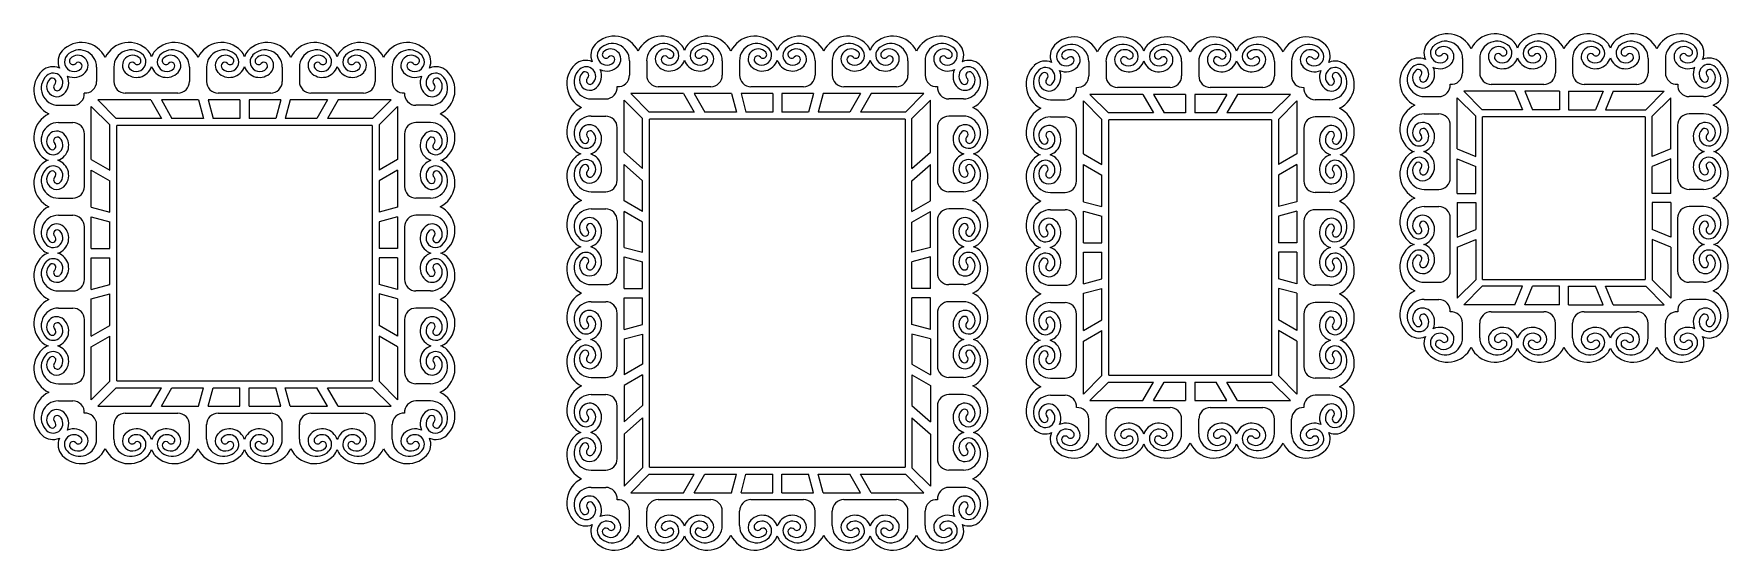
# Model space of a CAD drawing. Extents: x 926 to 1659, y 21 to 245.
import ezdxf

# ---------------------------------------------------------------- set-up
doc = ezdxf.new("R2010")
doc.units = 0
doc.layers.get('0').update_dxf_attribs({"linetype": 'CONTINUOUS'})

msp = doc.modelspace()

# ---------------------------------------------------------------- linework, layer by layer
for p, q in [((952.79, 230.61), (952.79, 224.3)), ((960.24, 230.61), (960.24, 224.3)), ((992.97, 230.61), (992.97, 224.3)), ((1000.42, 230.61), (1000.42, 224.3)), ((1033.15, 230.61), (1033.15, 224.3)), ((1040.6, 230.61), (1040.6, 224.3)), ((1073.32, 230.61), (1073.32, 224.3)), ((1080.77, 230.61), (1080.77, 224.3)), ((1183.47, 233.36), (1183.47, 227.05)), ((1190.92, 233.36), (1190.92, 227.05)), ((1223.64, 233.36), (1223.64, 227.05)), ((1231.09, 233.36), (1231.09, 227.05)), ((1263.82, 233.36), (1263.82, 227.05)), ((1271.27, 233.36), (1271.27, 227.05)), ((1304, 233.36), (1304, 227.05)), ((1311.45, 233.36), (1311.45, 227.05)), ((1382.3, 233.03), (1382.3, 226.73)), ((1389.76, 233.03), (1389.76, 226.73)), ((1422.48, 233.03), (1422.48, 226.73)), ((1429.93, 233.03), (1429.93, 226.73)), ((1462.66, 233.03), (1462.66, 226.73)), ((1470.11, 233.03), (1470.11, 226.73)), ((1544.11, 234.36), (1544.11, 228.06)), ((1551.56, 234.36), (1551.56, 228.06)), ((1584.29, 234.36), (1584.29, 228.06)), ((1591.74, 234.36), (1591.74, 228.06)), ((1624.47, 234.36), (1624.47, 228.06)), ((1631.92, 234.36), (1631.92, 228.06)), ((1218.67, 222.11), (1195.89, 222.11)), ((1258.84, 222.11), (1236.07, 222.11)), ((1299.02, 222.11), (1276.25, 222.11)), ((1417.51, 221.78), (1394.73, 221.78)), ((1457.68, 221.78), (1434.91, 221.78)), ((1566.71, 220.11), (1544.64, 220.11)), ((1544.64, 220.11), (1552.64, 212.11)), ((1579.31, 223.11), (1556.54, 223.11)), ((1566.71, 220.11), (1570.03, 212.11)), ((1586.02, 220.11), (1571.04, 220.11)), ((1571.04, 220.11), (1574.36, 212.11)), ((1586.02, 220.11), (1586.02, 212.11)), ((1590.02, 220.11), (1590.02, 212.11)), ((1590.02, 220.11), (1604.99, 220.11)), ((1619.49, 223.11), (1596.72, 223.11)), ((1604.99, 220.11), (1601.68, 212.11)), ((1609.32, 220.11), (1606.01, 212.11)), ((1609.32, 220.11), (1631.4, 220.11)), ((1631.4, 220.11), (1623.4, 212.11)), ((936.24, 214.05), (942.54, 214.05)), ((950.49, 213.53), (958.49, 205.53)), ((950.49, 190.65), (950.49, 213.53)), ((953.31, 216.36), (961.31, 208.36)), ((976.2, 216.36), (953.31, 216.36)), ((987.99, 219.36), (965.22, 219.36)), ((976.2, 216.36), (980.82, 208.36)), ((980.82, 216.36), (985.43, 208.36)), ((996.95, 216.36), (980.82, 216.36)), ((996.95, 216.36), (999.09, 208.36)), ((1001.09, 216.36), (1003.23, 208.36)), ((1014.78, 216.36), (1001.09, 216.36)), ((1028.17, 219.36), (1005.4, 219.36)), ((1014.78, 216.36), (1014.78, 208.36)), ((1018.78, 216.36), (1018.78, 208.36)), ((1032.48, 216.36), (1018.78, 216.36)), ((1032.48, 216.36), (1030.33, 208.36)), ((1036.62, 216.36), (1034.47, 208.36)), ((1052.75, 216.36), (1036.62, 216.36)), ((1068.35, 219.36), (1045.57, 219.36)), ((1052.75, 216.36), (1048.13, 208.36)), ((1057.37, 216.36), (1052.75, 208.36)), ((1080.25, 216.36), (1057.37, 216.36)), ((1080.25, 216.36), (1072.25, 208.36)), ((1083.08, 213.53), (1075.08, 205.53)), ((1083.08, 213.53), (1083.08, 190.65)), ((1097.33, 214.05), (1091.02, 214.05)), ((1166.91, 216.81), (1173.22, 216.81)), ((1181.16, 216.28), (1189.16, 208.28)), ((1181.16, 193.75), (1181.16, 216.28)), ((1206.87, 219.11), (1183.99, 219.11)), ((1183.99, 219.11), (1191.99, 211.11)), ((1206.87, 219.11), (1211.49, 211.11)), ((1227.62, 219.11), (1211.49, 219.11)), ((1211.49, 219.11), (1216.11, 211.11)), ((1227.62, 219.11), (1229.77, 211.11)), ((1245.46, 219.11), (1231.76, 219.11)), ((1231.76, 219.11), (1233.91, 211.11)), ((1245.46, 219.11), (1245.46, 211.11)), ((1263.15, 219.11), (1249.46, 219.11)), ((1249.46, 219.11), (1249.46, 211.11)), ((1263.15, 219.11), (1261.01, 211.11)), ((1267.29, 219.11), (1265.15, 211.11)), ((1283.42, 219.11), (1267.29, 219.11)), ((1283.42, 219.11), (1278.8, 211.11)), ((1288.04, 219.11), (1283.42, 211.11)), ((1310.92, 219.11), (1288.04, 219.11)), ((1310.92, 219.11), (1302.92, 211.11)), ((1313.75, 216.28), (1305.75, 208.28)), ((1313.75, 193.75), (1313.75, 216.28)), ((1328, 216.81), (1321.7, 216.81)), ((1365.75, 216.48), (1372.06, 216.48)), ((1380, 193.07), (1380, 215.95)), ((1380, 215.95), (1388, 207.95)), ((1405.71, 218.78), (1382.83, 218.78)), ((1382.83, 218.78), (1390.83, 210.78)), ((1405.71, 218.78), (1410.33, 210.78)), ((1424.21, 218.78), (1410.33, 218.78)), ((1410.33, 218.78), (1414.95, 210.78)), ((1424.21, 218.78), (1424.21, 210.78)), ((1442.09, 218.78), (1428.21, 218.78)), ((1428.21, 218.78), (1428.21, 210.78)), ((1442.09, 218.78), (1437.47, 210.78)), ((1446.7, 218.78), (1442.09, 210.78)), ((1469.59, 218.78), (1446.7, 218.78)), ((1469.59, 218.78), (1461.59, 210.78)), ((1472.41, 215.95), (1464.41, 207.95)), ((1472.41, 215.95), (1472.41, 193.07)), ((1486.67, 216.48), (1480.36, 216.48)), ((1527.56, 217.81), (1533.87, 217.81)), ((1541.81, 217.28), (1549.81, 209.28)), ((1541.81, 195.21), (1541.81, 217.28)), ((1634.22, 217.28), (1626.22, 209.28)), ((1634.22, 195.21), (1634.22, 217.28)), ((1648.48, 217.81), (1642.17, 217.81)), ((936.24, 206.6), (942.54, 206.6)), ((958.49, 186.03), (958.49, 205.53)), ((980.82, 208.36), (961.31, 208.36)), ((999.09, 208.36), (985.43, 208.36)), ((1014.78, 208.36), (1003.23, 208.36)), ((1030.33, 208.36), (1018.78, 208.36)), ((1048.13, 208.36), (1034.47, 208.36)), ((1072.25, 208.36), (1052.75, 208.36)), ((1075.08, 205.53), (1075.08, 186.03)), ((1097.33, 206.6), (1091.02, 206.6)), ((1166.91, 209.35), (1173.22, 209.35)), ((1189.16, 186.71), (1189.16, 208.28)), ((1211.49, 211.11), (1191.99, 211.11)), ((1192.16, 57.34), (1192.16, 208.11)), ((1302.75, 208.11), (1192.16, 208.11)), ((1229.77, 211.11), (1216.11, 211.11)), ((1245.46, 211.11), (1233.91, 211.11)), ((1261.01, 211.11), (1249.46, 211.11)), ((1278.8, 211.11), (1265.15, 211.11)), ((1302.92, 211.11), (1283.42, 211.11)), ((1302.75, 208.11), (1302.75, 57.34)), ((1305.75, 186.71), (1305.75, 208.28)), ((1328, 209.35), (1321.7, 209.35)), ((1365.75, 209.03), (1372.06, 209.03)), ((1388, 188.45), (1388, 207.95)), ((1410.33, 210.78), (1390.83, 210.78)), ((1391, 97.19), (1391, 207.78)), ((1461.41, 207.78), (1391, 207.78)), ((1424.21, 210.78), (1414.95, 210.78)), ((1424.21, 210.78), (1423.81, 210.78)), ((1428.61, 210.78), (1428.21, 210.78)), ((1437.47, 210.78), (1428.21, 210.78)), ((1461.59, 210.78), (1442.09, 210.78)), ((1461.41, 207.78), (1461.41, 97.19)), ((1464.41, 207.95), (1464.41, 188.45)), ((1486.67, 209.03), (1480.36, 209.03)), ((1527.56, 210.36), (1533.87, 210.36)), ((1538.81, 182.61), (1538.81, 205.38)), ((1549.81, 191.9), (1549.81, 209.28)), ((1570.03, 212.11), (1552.64, 212.11)), ((1552.81, 138.7), (1552.81, 209.11)), ((1623.22, 209.11), (1552.81, 209.11)), ((1586.02, 212.11), (1574.36, 212.11)), ((1586.02, 212.11), (1585.62, 212.11)), ((1590.02, 212.11), (1601.68, 212.11)), ((1606.01, 212.11), (1623.4, 212.11)), ((1623.22, 209.11), (1623.22, 138.7)), ((1626.22, 191.9), (1626.22, 209.28)), ((1637.22, 205.38), (1637.22, 182.61)), ((1648.48, 210.36), (1642.17, 210.36)), ((947.49, 178.85), (947.49, 201.63)), ((961.49, 94.77), (961.49, 205.36)), ((1072.08, 205.36), (961.49, 205.36)), ((1072.08, 205.36), (1072.08, 94.77)), ((1086.08, 201.63), (1086.08, 178.85)), ((1178.16, 181.6), (1178.16, 204.38)), ((1316.75, 204.38), (1316.75, 181.6)), ((1377, 181.28), (1377, 204.05)), ((1475.41, 204.05), (1475.41, 181.28)), ((1189.16, 186.71), (1181.16, 193.75)), ((1305.75, 186.71), (1313.75, 193.75)), ((1380, 193.07), (1388, 188.45)), ((1472.41, 193.07), (1464.41, 188.45)), ((1541.81, 195.21), (1549.81, 191.9)), ((1541.81, 175.91), (1541.81, 190.88)), ((1541.81, 190.88), (1549.81, 187.57)), ((1634.22, 195.21), (1626.22, 191.9)), ((1634.22, 190.88), (1626.22, 187.57)), ((1634.22, 175.91), (1634.22, 190.88)), ((950.49, 190.65), (958.49, 186.03)), ((950.49, 186.03), (958.49, 181.41)), ((950.49, 169.9), (950.49, 186.03)), ((1083.08, 190.65), (1075.08, 186.03)), ((1083.08, 186.03), (1075.08, 181.41)), ((1083.08, 186.03), (1083.08, 169.9)), ((1181.16, 172.64), (1181.16, 188.43)), ((1189.16, 181.38), (1181.16, 188.43)), ((1305.75, 181.38), (1313.75, 188.43)), ((1313.75, 172.64), (1313.75, 188.43)), ((1380, 172.32), (1380, 188.45)), ((1380, 188.45), (1388, 183.83)), ((1388, 170.18), (1388, 183.83)), ((1472.41, 188.45), (1464.41, 183.83)), ((1464.41, 183.83), (1464.41, 170.18)), ((1472.41, 188.45), (1472.41, 172.32)), ((1549.81, 175.91), (1549.81, 187.57)), ((1626.22, 175.91), (1626.22, 187.57)), ((958.49, 167.75), (958.49, 181.41)), ((1075.08, 181.41), (1075.08, 167.75)), ((1166.91, 176.63), (1173.22, 176.63)), ((1189.16, 168.1), (1189.16, 181.38)), ((1305.75, 168.1), (1305.75, 181.38)), ((1328, 176.63), (1321.7, 176.63)), ((1365.75, 176.3), (1372.06, 176.3)), ((1486.67, 176.3), (1480.36, 176.3)), ((1527.56, 177.63), (1533.87, 177.63)), ((1549.81, 175.91), (1549.81, 176.3)), ((1626.22, 175.91), (1626.22, 176.3)), ((1648.48, 177.63), (1642.17, 177.63)), ((936.24, 173.88), (942.54, 173.88)), ((950.49, 169.9), (958.49, 167.75)), ((1083.08, 169.9), (1075.08, 167.75)), ((1097.33, 173.88), (1091.02, 173.88)), ((1166.91, 169.18), (1173.22, 169.18)), ((1189.16, 168.1), (1181.16, 172.64)), ((1305.75, 168.1), (1313.75, 172.64)), ((1328, 169.18), (1321.7, 169.18)), ((1365.75, 168.85), (1372.06, 168.85)), ((1380, 172.32), (1388, 170.18)), ((1472.41, 172.32), (1464.41, 170.18)), ((1486.67, 168.85), (1480.36, 168.85)), ((1527.56, 170.18), (1533.87, 170.18)), ((1541.81, 175.91), (1549.81, 175.91)), ((1541.81, 171.91), (1549.81, 171.91)), ((1541.81, 171.91), (1541.81, 156.93)), ((1549.81, 171.91), (1549.81, 160.24)), ((1634.22, 175.91), (1626.22, 175.91)), ((1626.22, 171.91), (1626.22, 160.24)), ((1634.22, 171.91), (1626.22, 171.91)), ((1634.22, 171.91), (1634.22, 156.93)), ((1648.48, 170.18), (1642.17, 170.18)), ((936.24, 166.42), (942.54, 166.42)), ((947.49, 138.67), (947.49, 161.45)), ((950.49, 165.75), (958.49, 163.61)), ((950.49, 152.06), (950.49, 165.75)), ((958.49, 152.06), (958.49, 163.61)), ((1083.08, 165.75), (1075.08, 163.61)), ((1075.08, 163.61), (1075.08, 152.06)), ((1083.08, 165.75), (1083.08, 152.06)), ((1086.08, 161.45), (1086.08, 138.67)), ((1097.33, 166.42), (1091.02, 166.42)), ((1178.16, 164.2), (1178.16, 141.43)), ((1181.16, 152.56), (1181.16, 168.04)), ((1189.16, 163.5), (1181.16, 168.04)), ((1189.16, 150.42), (1189.16, 163.5)), ((1305.75, 163.5), (1313.75, 168.04)), ((1305.75, 150.42), (1305.75, 163.5)), ((1313.75, 152.56), (1313.75, 168.04)), ((1316.75, 164.2), (1316.75, 141.43)), ((1377, 141.1), (1377, 163.87)), ((1380, 154.49), (1380, 168.18)), ((1380, 168.18), (1388, 166.04)), ((1388, 154.49), (1388, 166.04)), ((1472.41, 168.18), (1464.41, 166.04)), ((1464.41, 166.04), (1464.41, 154.49)), ((1472.41, 168.18), (1472.41, 154.49)), ((1475.41, 163.87), (1475.41, 141.1)), ((1538.81, 142.43), (1538.81, 165.2)), ((1637.22, 165.2), (1637.22, 142.43)), ((1380, 154.49), (1388, 154.49)), ((1472.41, 154.49), (1464.41, 154.49)), ((1541.81, 156.93), (1549.81, 160.24)), ((1541.81, 152.6), (1549.81, 155.92)), ((1549.81, 155.92), (1549.81, 138.53)), ((1634.22, 156.93), (1626.22, 160.24)), ((1626.22, 155.92), (1626.22, 138.53)), ((1634.22, 152.6), (1626.22, 155.92)), ((950.49, 152.06), (958.49, 152.06)), ((950.49, 148.06), (958.49, 148.06)), ((950.49, 134.37), (950.49, 148.06)), ((958.49, 136.51), (958.49, 148.06)), ((1083.08, 152.06), (1075.08, 152.06)), ((1083.08, 148.06), (1075.08, 148.06)), ((1075.08, 148.06), (1075.08, 136.51)), ((1083.08, 148.06), (1083.08, 134.37)), ((1181.16, 152.56), (1189.16, 150.42)), ((1181.16, 134.72), (1181.16, 148.42)), ((1181.16, 148.42), (1189.16, 146.27)), ((1313.75, 152.56), (1305.75, 150.42)), ((1313.75, 148.42), (1305.75, 146.27)), ((1313.75, 134.72), (1313.75, 148.42)), ((1380, 136.79), (1380, 150.49)), ((1380, 150.49), (1388, 150.49)), ((1388, 138.94), (1388, 150.49)), ((1464.41, 150.49), (1464.41, 138.94)), ((1472.41, 150.49), (1464.41, 150.49)), ((1472.41, 150.49), (1472.41, 136.79)), ((1541.81, 152.6), (1541.81, 130.53)), ((1634.22, 152.6), (1634.22, 130.53)), ((1189.16, 134.72), (1189.16, 146.27)), ((1305.75, 134.72), (1305.75, 146.27)), ((936.24, 133.7), (942.54, 133.7)), ((950.49, 134.37), (958.49, 136.51)), ((950.49, 130.23), (958.49, 132.37)), ((958.49, 118.71), (958.49, 132.37)), ((1083.08, 134.37), (1075.08, 136.51)), ((1083.08, 130.23), (1075.08, 132.37)), ((1075.08, 132.37), (1075.08, 118.71)), ((1097.33, 133.7), (1091.02, 133.7)), ((1166.91, 136.45), (1173.22, 136.45)), ((1181.16, 134.72), (1189.16, 134.72)), ((1313.75, 134.72), (1305.75, 134.72)), ((1328, 136.45), (1321.7, 136.45)), ((1365.75, 136.12), (1372.06, 136.12)), ((1380, 136.79), (1388, 138.94)), ((1380, 132.65), (1388, 134.8)), ((1380, 116.52), (1380, 132.65)), ((1388, 121.14), (1388, 134.8)), ((1472.41, 136.79), (1464.41, 138.94)), ((1464.41, 134.8), (1464.41, 121.14)), ((1472.41, 132.65), (1464.41, 134.8)), ((1472.41, 132.65), (1472.41, 116.52)), ((1486.67, 136.12), (1480.36, 136.12)), ((1527.56, 137.45), (1533.87, 137.45)), ((1541.81, 130.53), (1549.81, 138.53)), ((1544.64, 127.7), (1552.64, 135.7)), ((1570.03, 135.7), (1552.64, 135.7)), ((1552.81, 138.7), (1623.22, 138.7)), ((1566.71, 127.7), (1570.03, 135.7)), ((1571.04, 127.7), (1574.36, 135.7)), ((1586.02, 135.7), (1574.36, 135.7)), ((1586.02, 135.7), (1585.62, 135.7)), ((1586.02, 127.7), (1586.02, 135.7)), ((1590.02, 127.7), (1590.02, 135.7)), ((1590.02, 135.7), (1601.68, 135.7)), ((1604.99, 127.7), (1601.68, 135.7)), ((1609.32, 127.7), (1606.01, 135.7)), ((1606.01, 135.7), (1623.4, 135.7)), ((1631.4, 127.7), (1623.4, 135.7)), ((1634.22, 130.53), (1626.22, 138.53)), ((1648.48, 137.45), (1642.17, 137.45)), ((936.24, 126.25), (942.54, 126.25)), ((950.49, 114.09), (950.49, 130.23)), ((1083.08, 130.23), (1083.08, 114.09)), ((1097.33, 126.25), (1091.02, 126.25)), ((1166.91, 129), (1173.22, 129)), ((1181.16, 117.03), (1181.16, 130.72)), ((1181.16, 130.72), (1189.16, 130.72)), ((1189.16, 119.18), (1189.16, 130.72)), ((1305.75, 119.18), (1305.75, 130.72)), ((1313.75, 130.72), (1305.75, 130.72)), ((1313.75, 117.03), (1313.75, 130.72)), ((1328, 129), (1321.7, 129)), ((1365.75, 128.67), (1372.06, 128.67)), ((1486.67, 128.67), (1480.36, 128.67)), ((1527.56, 130), (1533.87, 130)), ((1566.71, 127.7), (1544.64, 127.7)), ((1556.54, 124.7), (1579.31, 124.7)), ((1586.02, 127.7), (1571.04, 127.7)), ((1590.02, 127.7), (1604.99, 127.7)), ((1596.72, 124.7), (1619.49, 124.7)), ((1609.32, 127.7), (1631.4, 127.7)), ((1648.48, 130), (1642.17, 130)), ((947.49, 98.5), (947.49, 121.27)), ((950.49, 114.09), (958.49, 118.71)), ((1083.08, 114.09), (1075.08, 118.71)), ((1086.08, 121.27), (1086.08, 98.5)), ((1178.16, 101.25), (1178.16, 124.02)), ((1181.16, 117.03), (1189.16, 119.18)), ((1313.75, 117.03), (1305.75, 119.18)), ((1316.75, 124.02), (1316.75, 101.25)), ((1377, 100.92), (1377, 123.7)), ((1380, 116.52), (1388, 121.14)), ((1472.41, 116.52), (1464.41, 121.14)), ((1475.41, 123.7), (1475.41, 100.92)), ((1544.11, 113.45), (1544.11, 119.76)), ((1551.56, 113.45), (1551.56, 119.76)), ((1584.29, 113.45), (1584.29, 119.76)), ((1591.74, 113.45), (1591.74, 119.76)), ((1624.47, 113.45), (1624.47, 119.76)), ((1631.92, 113.45), (1631.92, 119.76)), ((950.49, 109.48), (958.49, 114.09)), ((958.49, 94.59), (958.49, 114.09)), ((1083.08, 109.48), (1075.08, 114.09)), ((1075.08, 114.09), (1075.08, 94.59)), ((1181.16, 112.89), (1189.16, 115.03)), ((1181.16, 112.89), (1181.16, 97.41)), ((1189.16, 115.03), (1189.16, 101.95)), ((1313.75, 112.89), (1305.75, 115.03)), ((1305.75, 115.03), (1305.75, 101.95)), ((1313.75, 112.89), (1313.75, 97.41)), ((1380, 111.9), (1388, 116.52)), ((1380, 89.02), (1380, 111.9)), ((1388, 97.02), (1388, 116.52)), ((1464.41, 116.52), (1464.41, 97.02)), ((1472.41, 111.9), (1464.41, 116.52)), ((1472.41, 111.9), (1472.41, 89.02)), ((950.49, 86.59), (950.49, 109.48)), ((1083.08, 109.48), (1083.08, 86.59)), ((1166.91, 96.27), (1173.22, 96.27)), ((1189.16, 101.95), (1181.16, 97.41)), ((1189.16, 97.35), (1181.16, 92.81)), ((1189.16, 97.35), (1189.16, 84.07)), ((1305.75, 101.95), (1313.75, 97.41)), ((1305.75, 97.35), (1305.75, 84.07)), ((1305.75, 97.35), (1313.75, 92.81)), ((1328, 96.27), (1321.7, 96.27)), ((1365.75, 95.95), (1372.06, 95.95)), ((1380, 89.02), (1388, 97.02)), ((1391, 97.19), (1461.41, 97.19)), ((1472.41, 89.02), (1464.41, 97.02)), ((1486.67, 95.95), (1480.36, 95.95)), ((936.24, 93.52), (942.54, 93.52)), ((950.49, 86.59), (958.49, 94.59)), ((953.31, 83.77), (961.31, 91.77)), ((961.31, 91.77), (980.82, 91.77)), ((961.49, 94.77), (1072.08, 94.77)), ((976.2, 83.77), (980.82, 91.77)), ((980.82, 83.77), (985.43, 91.77)), ((985.43, 91.77), (999.09, 91.77)), ((996.95, 83.77), (999.09, 91.77)), ((1001.09, 83.77), (1003.23, 91.77)), ((1003.23, 91.77), (1014.78, 91.77)), ((1014.78, 83.77), (1014.78, 91.77)), ((1018.78, 83.77), (1018.78, 91.77)), ((1018.78, 91.77), (1030.33, 91.77)), ((1032.48, 83.77), (1030.33, 91.77)), ((1036.62, 83.77), (1034.47, 91.77)), ((1034.47, 91.77), (1048.13, 91.77)), ((1052.75, 83.77), (1048.13, 91.77)), ((1057.37, 83.77), (1052.75, 91.77)), ((1052.75, 91.77), (1072.25, 91.77)), ((1080.25, 83.77), (1072.25, 91.77)), ((1083.08, 86.59), (1075.08, 94.59)), ((1097.33, 93.52), (1091.02, 93.52)), ((1166.91, 88.82), (1173.22, 88.82)), ((1181.16, 92.81), (1181.16, 77.02)), ((1313.75, 92.81), (1313.75, 77.02)), ((1328, 88.82), (1321.7, 88.82)), ((1365.75, 88.5), (1372.06, 88.5)), ((1382.83, 86.19), (1390.83, 94.19)), ((1390.83, 94.19), (1410.33, 94.19)), ((1405.71, 86.19), (1410.33, 94.19)), ((1410.33, 86.19), (1414.95, 94.19)), ((1414.95, 94.19), (1424.21, 94.19)), ((1423.81, 94.19), (1424.21, 94.19)), ((1424.21, 94.19), (1424.21, 86.19)), ((1428.21, 94.19), (1428.61, 94.19)), ((1428.21, 94.19), (1437.47, 94.19)), ((1428.21, 94.19), (1428.21, 86.19)), ((1442.09, 86.19), (1437.47, 94.19)), ((1442.09, 94.19), (1461.59, 94.19)), ((1446.7, 86.19), (1442.09, 94.19)), ((1469.59, 86.19), (1461.59, 94.19)), ((1486.67, 88.5), (1480.36, 88.5)), ((936.24, 86.07), (942.54, 86.07)), ((953.31, 83.77), (976.2, 83.77)), ((965.22, 80.77), (987.99, 80.77)), ((980.82, 83.77), (996.95, 83.77)), ((1001.09, 83.77), (1014.78, 83.77)), ((1005.4, 80.77), (1028.17, 80.77)), ((1018.78, 83.77), (1032.48, 83.77)), ((1036.62, 83.77), (1052.75, 83.77)), ((1045.57, 80.77), (1068.35, 80.77)), ((1057.37, 83.77), (1080.25, 83.77)), ((1097.33, 86.07), (1091.02, 86.07)), ((1178.16, 61.07), (1178.16, 83.85)), ((1189.16, 84.07), (1181.16, 77.02)), ((1305.75, 84.07), (1313.75, 77.02)), ((1316.75, 83.85), (1316.75, 61.07)), ((1382.83, 86.19), (1405.71, 86.19)), ((1394.73, 83.19), (1417.51, 83.19)), ((1410.33, 86.19), (1424.21, 86.19)), ((1428.21, 86.19), (1442.09, 86.19)), ((1434.91, 83.19), (1457.68, 83.19)), ((1446.7, 86.19), (1469.59, 86.19)), ((952.79, 69.51), (952.79, 75.82)), ((960.24, 69.51), (960.24, 75.82)), ((992.97, 69.51), (992.97, 75.82)), ((1000.42, 69.51), (1000.42, 75.82)), ((1033.15, 69.51), (1033.15, 75.82)), ((1040.6, 69.51), (1040.6, 75.82)), ((1073.32, 69.51), (1073.32, 75.82)), ((1080.77, 69.51), (1080.77, 75.82)), ((1189.16, 78.74), (1181.16, 71.7)), ((1189.16, 78.74), (1189.16, 57.17)), ((1305.75, 78.74), (1305.75, 57.17)), ((1305.75, 78.74), (1313.75, 71.7)), ((1382.3, 71.94), (1382.3, 78.25)), ((1389.76, 71.94), (1389.76, 78.25)), ((1422.48, 71.94), (1422.48, 78.25)), ((1429.93, 71.94), (1429.93, 78.25)), ((1462.66, 71.94), (1462.66, 78.25)), ((1470.11, 71.94), (1470.11, 78.25)), ((1181.16, 71.7), (1181.16, 49.17)), ((1313.75, 71.7), (1313.75, 49.17)), ((1166.91, 56.1), (1173.22, 56.1)), ((1181.16, 49.17), (1189.16, 57.17)), ((1183.99, 46.34), (1191.99, 54.34)), ((1191.99, 54.34), (1211.49, 54.34)), ((1192.16, 57.34), (1302.75, 57.34)), ((1206.87, 46.34), (1211.49, 54.34)), ((1211.49, 46.34), (1216.11, 54.34)), ((1216.11, 54.34), (1229.77, 54.34)), ((1227.62, 46.34), (1229.77, 54.34)), ((1231.76, 46.34), (1233.91, 54.34)), ((1233.91, 54.34), (1245.46, 54.34)), ((1245.46, 46.34), (1245.46, 54.34)), ((1249.46, 46.34), (1249.46, 54.34)), ((1249.46, 54.34), (1261.01, 54.34)), ((1263.15, 46.34), (1261.01, 54.34)), ((1267.29, 46.34), (1265.15, 54.34)), ((1265.15, 54.34), (1278.8, 54.34)), ((1283.42, 46.34), (1278.8, 54.34)), ((1283.42, 54.34), (1302.92, 54.34)), ((1288.04, 46.34), (1283.42, 54.34)), ((1310.92, 46.34), (1302.92, 54.34)), ((1313.75, 49.17), (1305.75, 57.17)), ((1328, 56.1), (1321.7, 56.1)), ((1166.91, 48.64), (1173.22, 48.64)), ((1183.99, 46.34), (1206.87, 46.34)), ((1211.49, 46.34), (1227.62, 46.34)), ((1231.76, 46.34), (1245.46, 46.34)), ((1249.46, 46.34), (1263.15, 46.34)), ((1267.29, 46.34), (1283.42, 46.34)), ((1288.04, 46.34), (1310.92, 46.34)), ((1328, 48.64), (1321.7, 48.64)), ((1183.47, 32.09), (1183.47, 38.4)), ((1190.92, 32.09), (1190.92, 38.4)), ((1195.89, 43.34), (1218.67, 43.34)), ((1223.64, 32.09), (1223.64, 38.4)), ((1231.09, 32.09), (1231.09, 38.4)), ((1236.07, 43.34), (1258.84, 43.34)), ((1263.82, 32.09), (1263.82, 38.4)), ((1271.27, 32.09), (1271.27, 38.4)), ((1276.25, 43.34), (1299.02, 43.34)), ((1304, 32.09), (1304, 38.4)), ((1311.45, 32.09), (1311.45, 38.4))]:
    msp.add_line(p, q)
for centre, radius, start, end in [((1176.92, 232.55), 11.41, 25.80827, 136.69423), ((1197.46, 232.55), 11.41, 43.30577, 154.19173), ((1217.1, 232.55), 11.41, 25.80827, 136.69423), ((1237.64, 232.55), 11.41, 43.30577, 154.19173), ((1257.28, 232.55), 11.41, 25.80827, 136.69423), ((1277.82, 232.55), 11.41, 43.30577, 154.19173), ((1297.45, 232.55), 11.41, 25.80827, 136.69423), ((1317.99, 232.55), 11.41, 43.30577, 154.19173), ((1375.76, 232.22), 11.41, 25.80827, 136.69423), ((1396.3, 232.22), 11.41, 43.30577, 154.19173), ((1415.94, 232.22), 11.41, 25.80827, 136.69423), ((1436.48, 232.22), 11.41, 43.30577, 154.19173), ((1456.11, 232.22), 11.41, 25.80827, 136.69423), ((1476.66, 232.22), 11.41, 43.30577, 154.19173), ((1537.57, 233.55), 11.41, 25.80827, 136.69423), ((1558.11, 233.55), 11.41, 43.30577, 154.19173), ((1577.75, 233.55), 11.41, 25.80827, 136.69423), ((1598.29, 233.55), 11.41, 43.30577, 154.19173), ((1617.92, 233.55), 11.41, 25.80827, 136.69423), ((1638.46, 233.55), 11.41, 43.30577, 154.19173), ((942.9, 232.95), 6.82, 136.69423, 204.11662), ((946.25, 229.8), 11.41, 25.80827, 136.69423), ((943.02, 232.84), 4.16, 136.69423, 316.69423), ((945.38, 230.61), 7.41, 360, 136.69423), ((944.66, 231.29), 4.41, 316.69423, 136.69423), ((966.79, 229.8), 11.41, 43.30577, 154.19173), ((967.65, 230.61), 7.41, 43.30577, 180), ((968.38, 231.29), 4.41, 43.30577, 223.30577), ((970.01, 232.84), 4.16, 223.30577, 43.30577), ((970.13, 232.95), 6.82, 18.1624, 43.30577), ((983.08, 232.95), 6.82, 136.69423, 161.8376), ((986.42, 229.8), 11.41, 25.80827, 136.69423), ((983.2, 232.84), 4.16, 136.69423, 316.69423), ((985.56, 230.61), 7.41, 360, 136.69423), ((984.83, 231.29), 4.41, 316.69423, 136.69423), ((1006.96, 229.8), 11.41, 43.30577, 154.19173), ((1007.83, 230.61), 7.41, 43.30577, 180), ((1008.55, 231.29), 4.41, 43.30577, 223.30577), ((1010.19, 232.84), 4.16, 223.30577, 43.30577), ((1010.31, 232.95), 6.82, 18.1624, 43.30577), ((1023.26, 232.95), 6.82, 136.69423, 161.8376), ((1026.6, 229.8), 11.41, 25.80827, 136.69423), ((1023.38, 232.84), 4.16, 136.69423, 316.69423), ((1025.74, 230.61), 7.41, 360, 136.69423), ((1025.01, 231.29), 4.41, 316.69423, 136.69423), ((1047.14, 229.8), 11.41, 43.30577, 154.19173), ((1048, 230.61), 7.41, 43.30577, 180), ((1048.73, 231.29), 4.41, 43.30577, 223.30577), ((1050.37, 232.84), 4.16, 223.30577, 43.30577), ((1050.48, 232.95), 6.82, 18.1624, 43.30577), ((1063.44, 232.95), 6.82, 136.69423, 161.8376), ((1066.78, 229.8), 11.41, 25.80827, 136.69423), ((1063.55, 232.84), 4.16, 136.69423, 316.69423), ((1065.92, 230.61), 7.41, 360, 136.69423), ((1065.19, 231.29), 4.41, 316.69423, 136.69423), ((1087.32, 229.8), 11.41, 43.30577, 154.19173), ((1088.18, 230.61), 7.41, 43.30577, 180), ((1088.91, 231.29), 4.41, 43.30577, 223.30577), ((1090.54, 232.84), 4.16, 223.30577, 43.30577), ((1090.66, 232.95), 6.82, 335.88338, 43.30577), ((1173.58, 235.7), 6.82, 136.69423, 204.11662), ((1173.69, 235.59), 4.16, 136.69423, 316.69423), ((1176.06, 233.36), 7.41, 360, 136.69423), ((1173.27, 235.99), 1.58, 136.69423, 316.69423), ((1175.33, 234.05), 4.41, 316.69423, 136.69423), ((1175.57, 233.82), 1.58, 316.69423, 136.69423), ((1198.32, 233.36), 7.41, 43.30577, 180), ((1199.05, 234.05), 4.41, 43.30577, 223.30577), ((1198.81, 233.82), 1.58, 43.30577, 223.30577), ((1200.69, 235.59), 4.16, 223.30577, 43.30577), ((1201.11, 235.99), 1.58, 223.30577, 43.30577), ((1200.8, 235.7), 6.82, 18.1624, 43.30577), ((1213.76, 235.7), 6.82, 136.69423, 161.8376), ((1213.87, 235.59), 4.16, 136.69423, 316.69423), ((1216.24, 233.36), 7.41, 360, 136.69423), ((1213.45, 235.99), 1.58, 136.69423, 316.69423), ((1215.51, 234.05), 4.41, 316.69423, 136.69423), ((1215.75, 233.82), 1.58, 316.69423, 136.69423), ((1238.5, 233.36), 7.41, 43.30577, 180), ((1239.23, 234.05), 4.41, 43.30577, 223.30577), ((1238.99, 233.82), 1.58, 43.30577, 223.30577), ((1240.86, 235.59), 4.16, 223.30577, 43.30577), ((1241.29, 235.99), 1.58, 223.30577, 43.30577), ((1240.98, 235.7), 6.82, 18.1624, 43.30577), ((1253.93, 235.7), 6.82, 136.69423, 161.8376), ((1254.05, 235.59), 4.16, 136.69423, 316.69423), ((1256.41, 233.36), 7.41, 360, 136.69423), ((1253.63, 235.99), 1.58, 136.69423, 316.69423), ((1255.68, 234.05), 4.41, 316.69423, 136.69423), ((1255.93, 233.82), 1.58, 316.69423, 136.69423), ((1278.68, 233.36), 7.41, 43.30577, 180), ((1279.41, 234.05), 4.41, 43.30577, 223.30577), ((1279.16, 233.82), 1.58, 43.30577, 223.30577), ((1281.04, 235.59), 4.16, 223.30577, 43.30577), ((1281.46, 235.99), 1.58, 223.30577, 43.30577), ((1281.16, 235.7), 6.82, 18.1624, 43.30577), ((1294.11, 235.7), 6.82, 136.69423, 161.8376), ((1294.23, 235.59), 4.16, 136.69423, 316.69423), ((1296.59, 233.36), 7.41, 360, 136.69423), ((1293.8, 235.99), 1.58, 136.69423, 316.69423), ((1295.86, 234.05), 4.41, 316.69423, 136.69423), ((1296.11, 233.82), 1.58, 316.69423, 136.69423), ((1318.86, 233.36), 7.41, 43.30577, 180), ((1319.58, 234.05), 4.41, 43.30577, 223.30577), ((1319.34, 233.82), 1.58, 43.30577, 223.30577), ((1321.22, 235.59), 4.16, 223.30577, 43.30577), ((1321.64, 235.99), 1.58, 223.30577, 43.30577), ((1321.34, 235.7), 6.82, 335.88338, 43.30577), ((1372.42, 235.37), 6.82, 136.69423, 204.11662), ((1372.53, 235.26), 4.16, 136.69423, 316.69423), ((1374.9, 233.03), 7.41, 360, 136.69423), ((1372.11, 235.66), 1.58, 136.69423, 316.69423), ((1374.17, 233.72), 4.41, 316.69423, 136.69423), ((1374.41, 233.49), 1.58, 316.69423, 136.69423), ((1397.16, 233.03), 7.41, 43.30577, 180), ((1397.89, 233.72), 4.41, 43.30577, 223.30577), ((1397.65, 233.49), 1.58, 43.30577, 223.30577), ((1399.53, 235.26), 4.16, 223.30577, 43.30577), ((1399.95, 235.66), 1.58, 223.30577, 43.30577), ((1399.64, 235.37), 6.82, 18.1624, 43.30577), ((1412.59, 235.37), 6.82, 136.69423, 161.8376), ((1412.71, 235.26), 4.16, 136.69423, 316.69423), ((1415.07, 233.03), 7.41, 360, 136.69423), ((1412.29, 235.66), 1.58, 136.69423, 316.69423), ((1414.35, 233.72), 4.41, 316.69423, 136.69423), ((1414.59, 233.49), 1.58, 316.69423, 136.69423), ((1437.34, 233.03), 7.41, 43.30577, 180), ((1438.07, 233.72), 4.41, 43.30577, 223.30577), ((1437.83, 233.49), 1.58, 43.30577, 223.30577), ((1439.7, 235.26), 4.16, 223.30577, 43.30577), ((1440.13, 235.66), 1.58, 223.30577, 43.30577), ((1439.82, 235.37), 6.82, 18.1624, 43.30577), ((1452.77, 235.37), 6.82, 136.69423, 161.8376), ((1452.89, 235.26), 4.16, 136.69423, 316.69423), ((1455.25, 233.03), 7.41, 360, 136.69423), ((1452.47, 235.66), 1.58, 136.69423, 316.69423), ((1454.52, 233.72), 4.41, 316.69423, 136.69423), ((1454.77, 233.49), 1.58, 316.69423, 136.69423), ((1477.52, 233.03), 7.41, 43.30577, 180), ((1478.25, 233.72), 4.41, 43.30577, 223.30577), ((1478, 233.49), 1.58, 43.30577, 223.30577), ((1479.88, 235.26), 4.16, 223.30577, 43.30577), ((1480.3, 235.66), 1.58, 223.30577, 43.30577), ((1480, 235.37), 6.82, 335.88338, 43.30577), ((1534.23, 236.7), 6.82, 136.69423, 204.11662), ((1534.34, 236.59), 4.16, 136.69423, 316.69423), ((1536.71, 234.36), 7.41, 360, 136.69423), ((1533.92, 236.99), 1.58, 136.69423, 316.69423), ((1535.98, 235.05), 4.41, 316.69423, 136.69423), ((1536.22, 234.82), 1.58, 316.69423, 136.69423), ((1558.97, 234.36), 7.41, 43.30577, 180), ((1559.7, 235.05), 4.41, 43.30577, 223.30577), ((1559.46, 234.82), 1.58, 43.30577, 223.30577), ((1561.34, 236.59), 4.16, 223.30577, 43.30577), ((1561.76, 236.99), 1.58, 223.30577, 43.30577), ((1561.45, 236.7), 6.82, 18.1624, 43.30577), ((1574.4, 236.7), 6.82, 136.69423, 161.8376), ((1574.52, 236.59), 4.16, 136.69423, 316.69423), ((1576.88, 234.36), 7.41, 360, 136.69423), ((1574.1, 236.99), 1.58, 136.69423, 316.69423), ((1576.16, 235.05), 4.41, 316.69423, 136.69423), ((1576.4, 234.82), 1.58, 316.69423, 136.69423), ((1599.15, 234.36), 7.41, 43.30577, 180), ((1599.88, 235.05), 4.41, 43.30577, 223.30577), ((1599.64, 234.82), 1.58, 43.30577, 223.30577), ((1601.51, 236.59), 4.16, 223.30577, 43.30577), ((1601.94, 236.99), 1.58, 223.30577, 43.30577), ((1601.63, 236.7), 6.82, 18.1624, 43.30577), ((1614.58, 236.7), 6.82, 136.69423, 161.8376), ((1614.7, 236.59), 4.16, 136.69423, 316.69423), ((1617.06, 234.36), 7.41, 360, 136.69423), ((1614.28, 236.99), 1.58, 136.69423, 316.69423), ((1616.33, 235.05), 4.41, 316.69423, 136.69423), ((1616.58, 234.82), 1.58, 316.69423, 136.69423), ((1639.33, 234.36), 7.41, 43.30577, 180), ((1640.06, 235.05), 4.41, 43.30577, 223.30577), ((1639.81, 234.82), 1.58, 43.30577, 223.30577), ((1641.69, 236.59), 4.16, 223.30577, 43.30577), ((1642.11, 236.99), 1.58, 223.30577, 43.30577), ((1641.81, 236.7), 6.82, 335.88338, 43.30577), ((937.05, 220.6), 11.41, 133.30577, 244.19173), ((933.9, 223.94), 6.82, 65.88338, 133.30577), ((934.01, 223.82), 4.16, 313.30577, 133.30577), ((942.9, 232.95), 6.82, 245.88338, 316.69423), ((942.6, 233.23), 1.58, 136.69423, 316.69423), ((944.9, 231.07), 1.58, 316.69423, 136.69423), ((970.13, 232.95), 6.82, 223.30577, 341.8376), ((968.13, 231.07), 1.58, 43.30577, 223.30577), ((970.43, 233.23), 1.58, 223.30577, 43.30577), ((983.08, 232.95), 6.82, 198.1624, 316.69423), ((982.78, 233.23), 1.58, 136.69423, 316.69423), ((985.08, 231.07), 1.58, 316.69423, 136.69423), ((1010.31, 232.95), 6.82, 223.30577, 341.8376), ((1008.31, 231.07), 1.58, 43.30577, 223.30577), ((1010.61, 233.23), 1.58, 223.30577, 43.30577), ((1023.26, 232.95), 6.82, 198.1624, 316.69423), ((1022.95, 233.23), 1.58, 136.69423, 316.69423), ((1025.25, 231.07), 1.58, 316.69423, 136.69423), ((1050.48, 232.95), 6.82, 223.30577, 341.8376), ((1048.49, 231.07), 1.58, 43.30577, 223.30577), ((1050.79, 233.23), 1.58, 223.30577, 43.30577), ((1063.44, 232.95), 6.82, 198.1624, 316.69423), ((1063.13, 233.23), 1.58, 136.69423, 316.69423), ((1065.43, 231.07), 1.58, 316.69423, 136.69423), ((1090.66, 232.95), 6.82, 223.30577, 294.11662), ((1088.67, 231.07), 1.58, 43.30577, 223.30577), ((1090.97, 233.23), 1.58, 223.30577, 43.30577), ((1099.56, 223.82), 4.16, 46.69423, 226.69423), ((1099.67, 223.94), 6.82, 46.69423, 114.11662), ((1096.52, 220.6), 11.41, 295.80827, 46.69423), ((1167.72, 223.35), 11.41, 133.30577, 244.19173), ((1166.91, 224.21), 7.41, 133.30577, 270), ((1164.57, 226.69), 6.82, 65.88338, 133.30577), ((1166.22, 224.94), 4.41, 133.30577, 313.30577), ((1164.68, 226.58), 4.16, 313.30577, 133.30577), ((1164.28, 227), 1.58, 313.30577, 133.30577), ((1164.57, 226.69), 6.82, 313.30577, 24.11662), ((1173.58, 235.7), 6.82, 245.88338, 316.69423), ((1200.8, 235.7), 6.82, 223.30577, 341.8376), ((1213.76, 235.7), 6.82, 198.1624, 316.69423), ((1240.98, 235.7), 6.82, 223.30577, 341.8376), ((1253.93, 235.7), 6.82, 198.1624, 316.69423), ((1281.16, 235.7), 6.82, 223.30577, 341.8376), ((1294.11, 235.7), 6.82, 198.1624, 316.69423), ((1321.34, 235.7), 6.82, 223.30577, 294.11662), ((1330.34, 226.69), 6.82, 155.88338, 226.69423), ((1328.69, 224.94), 4.41, 226.69423, 46.69423), ((1330.23, 226.58), 4.16, 46.69423, 226.69423), ((1330.34, 226.69), 6.82, 46.69423, 114.11662), ((1328, 224.21), 7.41, 270, 46.69423), ((1330.63, 227), 1.58, 46.69423, 226.69423), ((1327.19, 223.35), 11.41, 295.80827, 46.69423), ((1366.56, 223.02), 11.41, 133.30577, 244.19173), ((1365.75, 223.89), 7.41, 133.30577, 270), ((1363.41, 226.37), 6.82, 65.88338, 133.30577), ((1365.06, 224.61), 4.41, 133.30577, 313.30577), ((1363.52, 226.25), 4.16, 313.30577, 133.30577), ((1363.12, 226.67), 1.58, 313.30577, 133.30577), ((1363.41, 226.37), 6.82, 313.30577, 24.11662), ((1372.42, 235.37), 6.82, 245.88338, 316.69423), ((1399.64, 235.37), 6.82, 223.30577, 341.8376), ((1412.59, 235.37), 6.82, 198.1624, 316.69423), ((1439.82, 235.37), 6.82, 223.30577, 341.8376), ((1452.77, 235.37), 6.82, 198.1624, 316.69423), ((1480, 235.37), 6.82, 223.30577, 294.11662), ((1489, 226.37), 6.82, 155.88338, 226.69423), ((1487.35, 224.61), 4.41, 226.69423, 46.69423), ((1488.89, 226.25), 4.16, 46.69423, 226.69423), ((1489, 226.37), 6.82, 46.69423, 114.11662), ((1486.67, 223.89), 7.41, 270, 46.69423), ((1489.29, 226.67), 1.58, 46.69423, 226.69423), ((1485.85, 223.02), 11.41, 295.80827, 46.69423), ((1528.37, 224.35), 11.41, 133.30577, 244.19173), ((1527.56, 225.22), 7.41, 133.30577, 270), ((1525.22, 227.7), 6.82, 65.88338, 133.30577), ((1526.87, 225.94), 4.41, 133.30577, 313.30577), ((1525.33, 227.58), 4.16, 313.30577, 133.30577), ((1524.93, 228), 1.58, 313.30577, 133.30577), ((1525.22, 227.7), 6.82, 313.30577, 24.11662), ((1534.23, 236.7), 6.82, 245.88338, 316.69423), ((1539.15, 228.07), 4.96, 265.86947, 0.19058), ((1556.52, 228.07), 4.96, 179.80942, 270.19058), ((1561.45, 236.7), 6.82, 223.30577, 341.8376), ((1574.4, 236.7), 6.82, 198.1624, 316.69423), ((1579.33, 228.07), 4.96, 269.80942, 0.19058), ((1596.7, 228.07), 4.96, 179.80942, 270.19058), ((1601.63, 236.7), 6.82, 223.30577, 341.8376), ((1614.58, 236.7), 6.82, 198.1624, 316.69423), ((1619.51, 228.07), 4.96, 269.80942, 0.19058), ((1636.88, 228.07), 4.96, 179.80942, 274.13053), ((1641.81, 236.7), 6.82, 223.30577, 294.11662), ((1650.81, 227.7), 6.82, 155.88338, 226.69423), ((1649.16, 225.94), 4.41, 226.69423, 46.69423), ((1650.7, 227.58), 4.16, 46.69423, 226.69423), ((1650.81, 227.7), 6.82, 46.69423, 114.11662), ((1648.48, 225.22), 7.41, 270, 46.69423), ((1651.1, 228), 1.58, 46.69423, 226.69423), ((1647.66, 224.35), 11.41, 295.80827, 46.69423), ((936.24, 221.46), 7.41, 133.30577, 270), ((935.55, 222.19), 4.41, 133.30577, 313.30577), ((933.61, 224.25), 1.58, 313.30577, 133.30577), ((935.78, 221.95), 1.58, 133.30577, 313.30577), ((933.9, 223.94), 6.82, 313.30577, 24.11662), ((947.83, 224.32), 4.96, 265.86947, 0.19058), ((965.2, 224.32), 4.96, 179.80942, 270.19058), ((988.01, 224.32), 4.96, 269.80942, 0.19058), ((1005.38, 224.32), 4.96, 179.80942, 270.19058), ((1028.19, 224.32), 4.96, 269.80942, 0.19058), ((1045.56, 224.32), 4.96, 179.80942, 270.19058), ((1068.36, 224.32), 4.96, 269.80942, 0.19058), ((1085.73, 224.32), 4.96, 179.80942, 274.13053), ((1099.67, 223.94), 6.82, 155.88338, 226.69423), ((1098.02, 222.19), 4.41, 226.69423, 46.69423), ((1097.79, 221.95), 1.58, 226.69423, 46.69423), ((1097.33, 221.46), 7.41, 270, 46.69423), ((1099.95, 224.25), 1.58, 46.69423, 226.69423), ((1166.45, 224.7), 1.58, 133.30577, 313.30577), ((1173.2, 221.77), 4.96, 269.80942, 4.13053), ((1178.51, 227.07), 4.96, 265.86947, 0.19058), ((1195.88, 227.07), 4.96, 179.80942, 270.19058), ((1218.68, 227.07), 4.96, 269.80942, 0.19058), ((1236.05, 227.07), 4.96, 179.80942, 270.19058), ((1258.86, 227.07), 4.96, 269.80942, 0.19058), ((1276.23, 227.07), 4.96, 179.80942, 270.19058), ((1299.04, 227.07), 4.96, 269.80942, 0.19058), ((1316.41, 227.07), 4.96, 179.80942, 274.13053), ((1321.71, 221.77), 4.96, 175.86947, 270.19058), ((1328.46, 224.7), 1.58, 226.69423, 46.69423), ((1365.29, 224.37), 1.58, 133.30577, 313.30577), ((1372.04, 221.44), 4.96, 269.80942, 4.13053), ((1377.34, 226.74), 4.96, 265.86947, 0.19058), ((1394.72, 226.74), 4.96, 179.80942, 270.19058), ((1417.52, 226.74), 4.96, 269.80942, 0.19058), ((1434.89, 226.74), 4.96, 179.80942, 270.19058), ((1457.7, 226.74), 4.96, 269.80942, 0.19058), ((1475.07, 226.74), 4.96, 179.80942, 274.13053), ((1480.37, 221.44), 4.96, 175.86947, 270.19058), ((1487.12, 224.37), 1.58, 226.69423, 46.69423), ((1527.1, 225.7), 1.58, 133.30577, 313.30577), ((1533.85, 222.77), 4.96, 269.80942, 4.13053), ((1642.18, 222.77), 4.96, 175.86947, 270.19058), ((1648.93, 225.7), 1.58, 226.69423, 46.69423), ((942.53, 219.01), 4.96, 269.80942, 4.13053), ((1091.04, 219.01), 4.96, 175.86947, 270.19058), ((1167.72, 202.81), 11.41, 115.80827, 226.69423), ((1327.19, 202.81), 11.41, 313.30577, 64.19173), ((1366.56, 202.48), 11.41, 115.80827, 226.69423), ((1485.85, 202.48), 11.41, 313.30577, 64.19173), ((1528.37, 203.81), 11.41, 115.80827, 226.69423), ((1647.66, 203.81), 11.41, 313.30577, 64.19173), ((937.05, 200.06), 11.41, 115.80827, 226.69423), ((936.24, 199.19), 7.41, 90, 226.69423), ((942.53, 201.64), 4.96, 359.80942, 90.19058), ((1091.04, 201.64), 4.96, 89.80942, 180.19058), ((1097.33, 199.19), 7.41, 313.30577, 90), ((1096.52, 200.06), 11.41, 313.30577, 64.19173), ((1166.91, 201.95), 7.41, 90, 226.69423), ((1166.22, 201.22), 4.41, 46.69423, 226.69423), ((1173.2, 204.39), 4.96, 359.80942, 90.19058), ((1321.71, 204.39), 4.96, 89.80942, 180.19058), ((1328.69, 201.22), 4.41, 313.30577, 133.30577), ((1328, 201.95), 7.41, 313.30577, 90), ((1365.75, 201.62), 7.41, 90, 226.69423), ((1372.04, 204.07), 4.96, 359.80942, 90.19058), ((1480.37, 204.07), 4.96, 89.80942, 180.19058), ((1486.67, 201.62), 7.41, 313.30577, 90), ((1527.56, 202.95), 7.41, 90, 226.69423), ((1526.87, 202.22), 4.41, 46.69423, 226.69423), ((1525.22, 200.47), 6.82, 288.1624, 46.69423), ((1533.85, 205.4), 4.96, 359.80942, 90.19058), ((1642.18, 205.4), 4.96, 89.80942, 180.19058), ((1650.81, 200.47), 6.82, 133.30577, 251.8376), ((1649.16, 202.22), 4.41, 313.30577, 133.30577), ((1648.48, 202.95), 7.41, 313.30577, 90), ((935.55, 198.47), 4.41, 46.69423, 226.69423), ((934.01, 196.83), 4.16, 226.69423, 46.69423), ((935.78, 198.71), 1.58, 46.69423, 226.69423), ((933.9, 196.71), 6.82, 288.1624, 46.69423), ((1099.67, 196.71), 6.82, 133.30577, 251.8376), ((1098.02, 198.47), 4.41, 313.30577, 133.30577), ((1099.56, 196.83), 4.16, 133.30577, 313.30577), ((1097.79, 198.71), 1.58, 313.30577, 133.30577), ((1164.68, 199.58), 4.16, 226.69423, 46.69423), ((1164.28, 199.16), 1.58, 226.69423, 46.69423), ((1166.45, 201.46), 1.58, 46.69423, 226.69423), ((1164.57, 199.47), 6.82, 288.1624, 46.69423), ((1330.34, 199.47), 6.82, 133.30577, 251.8376), ((1330.23, 199.58), 4.16, 133.30577, 313.30577), ((1328.46, 201.46), 1.58, 313.30577, 133.30577), ((1330.63, 199.16), 1.58, 133.30577, 313.30577), ((1365.06, 200.89), 4.41, 46.69423, 226.69423), ((1363.52, 199.26), 4.16, 226.69423, 46.69423), ((1363.12, 198.83), 1.58, 226.69423, 46.69423), ((1365.29, 201.13), 1.58, 46.69423, 226.69423), ((1363.41, 199.14), 6.82, 288.1624, 46.69423), ((1489, 199.14), 6.82, 133.30577, 251.8376), ((1487.35, 200.89), 4.41, 313.30577, 133.30577), ((1488.89, 199.26), 4.16, 133.30577, 313.30577), ((1487.12, 201.13), 1.58, 313.30577, 133.30577), ((1489.29, 198.83), 1.58, 133.30577, 313.30577), ((1525.33, 200.59), 4.16, 226.69423, 46.69423), ((1524.93, 200.17), 1.58, 226.69423, 46.69423), ((1527.1, 202.47), 1.58, 46.69423, 226.69423), ((1650.7, 200.59), 4.16, 133.30577, 313.30577), ((1648.93, 202.47), 1.58, 313.30577, 133.30577), ((1651.1, 200.17), 1.58, 133.30577, 313.30577), ((933.9, 196.71), 6.82, 226.69423, 251.8376), ((933.61, 196.41), 1.58, 226.69423, 46.69423), ((1099.95, 196.41), 1.58, 133.30577, 313.30577), ((1099.67, 196.71), 6.82, 288.1624, 313.30577), ((1167.72, 183.17), 11.41, 133.30577, 244.19173), ((1164.57, 199.47), 6.82, 226.69423, 251.8376), ((1164.57, 186.52), 6.82, 108.1624, 133.30577), ((1164.57, 186.52), 6.82, 313.30577, 71.8376), ((1330.34, 186.52), 6.82, 108.1624, 226.69423), ((1327.19, 183.17), 11.41, 295.80827, 46.69423), ((1330.34, 199.47), 6.82, 288.1624, 313.30577), ((1330.34, 186.52), 6.82, 46.69423, 71.8376), ((1366.56, 182.85), 11.41, 133.30577, 244.19173), ((1363.41, 199.14), 6.82, 226.69423, 251.8376), ((1363.41, 186.19), 6.82, 108.1624, 133.30577), ((1363.41, 186.19), 6.82, 313.30577, 71.8376), ((1489, 186.19), 6.82, 108.1624, 226.69423), ((1485.85, 182.85), 11.41, 295.80827, 46.69423), ((1489, 199.14), 6.82, 288.1624, 313.30577), ((1489, 186.19), 6.82, 46.69423, 71.8376), ((1528.37, 184.18), 11.41, 133.30577, 244.19173), ((1525.22, 200.47), 6.82, 226.69423, 251.8376), ((1525.22, 187.52), 6.82, 108.1624, 133.30577), ((1525.33, 187.4), 4.16, 313.30577, 133.30577), ((1525.22, 187.52), 6.82, 313.30577, 71.8376), ((1650.81, 187.52), 6.82, 108.1624, 226.69423), ((1650.7, 187.4), 4.16, 46.69423, 226.69423), ((1647.66, 184.18), 11.41, 295.80827, 46.69423), ((1650.81, 200.47), 6.82, 288.1624, 313.30577), ((1650.81, 187.52), 6.82, 46.69423, 71.8376), ((937.05, 180.42), 11.41, 133.30577, 244.19173), ((936.24, 181.28), 7.41, 133.30577, 270), ((933.9, 183.76), 6.82, 108.1624, 133.30577), ((935.55, 182.01), 4.41, 133.30577, 313.30577), ((934.01, 183.65), 4.16, 313.30577, 133.30577), ((933.61, 184.07), 1.58, 313.30577, 133.30577), ((933.9, 183.76), 6.82, 313.30577, 71.8376), ((1099.67, 183.76), 6.82, 108.1624, 226.69423), ((1098.02, 182.01), 4.41, 226.69423, 46.69423), ((1099.56, 183.65), 4.16, 46.69423, 226.69423), ((1097.33, 181.28), 7.41, 270, 46.69423), ((1099.95, 184.07), 1.58, 46.69423, 226.69423), ((1096.52, 180.42), 11.41, 295.80827, 46.69423), ((1099.67, 183.76), 6.82, 46.69423, 71.8376), ((1166.91, 184.04), 7.41, 133.30577, 270), ((1166.22, 184.76), 4.41, 133.30577, 313.30577), ((1164.68, 186.4), 4.16, 313.30577, 133.30577), ((1164.28, 186.82), 1.58, 313.30577, 133.30577), ((1166.45, 184.52), 1.58, 133.30577, 313.30577), ((1328.69, 184.76), 4.41, 226.69423, 46.69423), ((1330.23, 186.4), 4.16, 46.69423, 226.69423), ((1328.46, 184.52), 1.58, 226.69423, 46.69423), ((1328, 184.04), 7.41, 270, 46.69423), ((1330.63, 186.82), 1.58, 46.69423, 226.69423), ((1365.75, 183.71), 7.41, 133.30577, 270), ((1365.06, 184.44), 4.41, 133.30577, 313.30577), ((1363.52, 186.07), 4.16, 313.30577, 133.30577), ((1363.12, 186.49), 1.58, 313.30577, 133.30577), ((1365.29, 184.19), 1.58, 133.30577, 313.30577), ((1487.35, 184.44), 4.41, 226.69423, 46.69423), ((1488.89, 186.07), 4.16, 46.69423, 226.69423), ((1487.12, 184.19), 1.58, 226.69423, 46.69423), ((1486.67, 183.71), 7.41, 270, 46.69423), ((1489.29, 186.49), 1.58, 46.69423, 226.69423), ((1527.56, 185.04), 7.41, 133.30577, 270), ((1526.87, 185.77), 4.41, 133.30577, 313.30577), ((1524.93, 187.82), 1.58, 313.30577, 133.30577), ((1527.1, 185.52), 1.58, 133.30577, 313.30577), ((1649.16, 185.77), 4.41, 226.69423, 46.69423), ((1648.93, 185.52), 1.58, 226.69423, 46.69423), ((1648.48, 185.04), 7.41, 270, 46.69423), ((1651.1, 187.82), 1.58, 46.69423, 226.69423), ((935.78, 181.77), 1.58, 133.30577, 313.30577), ((942.53, 178.84), 4.96, 269.80942, 0.19058), ((1091.04, 178.84), 4.96, 179.80942, 270.19058), ((1097.79, 181.77), 1.58, 226.69423, 46.69423), ((1173.2, 181.59), 4.96, 269.80942, 0.19058), ((1321.71, 181.59), 4.96, 179.80942, 270.19058), ((1372.04, 181.26), 4.96, 269.80942, 0.19058), ((1480.37, 181.26), 4.96, 179.80942, 270.19058), ((1533.85, 182.59), 4.96, 269.80942, 0.19058), ((1642.18, 182.59), 4.96, 179.80942, 270.19058), ((937.05, 159.88), 11.41, 115.80827, 226.69423), ((1096.52, 159.88), 11.41, 313.30577, 64.19173), ((1167.72, 162.63), 11.41, 115.80827, 226.69423), ((1166.91, 161.77), 7.41, 90, 226.69423), ((1173.2, 164.22), 4.96, 359.80942, 90.19058), ((1321.71, 164.22), 4.96, 89.80942, 180.19058), ((1328, 161.77), 7.41, 313.30577, 90), ((1327.19, 162.63), 11.41, 313.30577, 64.19173), ((1366.56, 162.3), 11.41, 115.80827, 226.69423), ((1365.75, 161.44), 7.41, 90, 226.69423), ((1372.04, 163.89), 4.96, 359.80942, 90.19058), ((1480.37, 163.89), 4.96, 89.80942, 180.19058), ((1486.67, 161.44), 7.41, 313.30577, 90), ((1485.85, 162.3), 11.41, 313.30577, 64.19173), ((1528.37, 163.64), 11.41, 115.80827, 226.69423), ((1527.56, 162.77), 7.41, 90, 226.69423), ((1533.85, 165.22), 4.96, 359.80942, 90.19058), ((1642.18, 165.22), 4.96, 89.80942, 180.19058), ((1648.48, 162.77), 7.41, 313.30577, 90), ((1647.66, 163.64), 11.41, 313.30577, 64.19173), ((936.24, 159.02), 7.41, 90, 226.69423), ((935.55, 158.29), 4.41, 46.69423, 226.69423), ((933.9, 156.54), 6.82, 288.1624, 46.69423), ((942.53, 161.46), 4.96, 359.80942, 90.19058), ((1091.04, 161.46), 4.96, 89.80942, 180.19058), ((1099.67, 156.54), 6.82, 133.30577, 251.8376), ((1098.02, 158.29), 4.41, 313.30577, 133.30577), ((1097.33, 159.02), 7.41, 313.30577, 90), ((1166.22, 161.04), 4.41, 46.69423, 226.69423), ((1164.68, 159.41), 4.16, 226.69423, 46.69423), ((1166.45, 161.28), 1.58, 46.69423, 226.69423), ((1164.57, 159.29), 6.82, 288.1624, 46.69423), ((1330.34, 159.29), 6.82, 133.30577, 251.8376), ((1328.69, 161.04), 4.41, 313.30577, 133.30577), ((1330.23, 159.41), 4.16, 133.30577, 313.30577), ((1328.46, 161.28), 1.58, 313.30577, 133.30577), ((1365.06, 160.71), 4.41, 46.69423, 226.69423), ((1363.52, 159.08), 4.16, 226.69423, 46.69423), ((1365.29, 160.96), 1.58, 46.69423, 226.69423), ((1363.41, 158.96), 6.82, 288.1624, 46.69423), ((1489, 158.96), 6.82, 133.30577, 251.8376), ((1487.35, 160.71), 4.41, 313.30577, 133.30577), ((1488.89, 159.08), 4.16, 133.30577, 313.30577), ((1487.12, 160.96), 1.58, 313.30577, 133.30577), ((1526.87, 162.04), 4.41, 46.69423, 226.69423), ((1525.33, 160.41), 4.16, 226.69423, 46.69423), ((1527.1, 162.29), 1.58, 46.69423, 226.69423), ((1525.22, 160.29), 6.82, 288.1624, 46.69423), ((1650.81, 160.29), 6.82, 133.30577, 251.8376), ((1649.16, 162.04), 4.41, 313.30577, 133.30577), ((1650.7, 160.41), 4.16, 133.30577, 313.30577), ((1648.93, 162.29), 1.58, 313.30577, 133.30577), ((934.01, 156.65), 4.16, 226.69423, 46.69423), ((933.61, 156.23), 1.58, 226.69423, 46.69423), ((935.78, 158.53), 1.58, 46.69423, 226.69423), ((1099.56, 156.65), 4.16, 133.30577, 313.30577), ((1097.79, 158.53), 1.58, 313.30577, 133.30577), ((1099.95, 156.23), 1.58, 133.30577, 313.30577), ((1164.57, 159.29), 6.82, 226.69423, 251.8376), ((1164.28, 158.98), 1.58, 226.69423, 46.69423), ((1330.63, 158.98), 1.58, 133.30577, 313.30577), ((1330.34, 159.29), 6.82, 288.1624, 313.30577), ((1363.12, 158.66), 1.58, 226.69423, 46.69423), ((1489.29, 158.66), 1.58, 133.30577, 313.30577), ((1525.22, 160.29), 6.82, 226.69423, 251.8376), ((1524.93, 159.99), 1.58, 226.69423, 46.69423), ((1651.1, 159.99), 1.58, 133.30577, 313.30577), ((1650.81, 160.29), 6.82, 288.1624, 313.30577), ((937.05, 140.24), 11.41, 133.30577, 244.19173), ((933.9, 156.54), 6.82, 226.69423, 251.8376), ((933.9, 143.59), 6.82, 108.1624, 133.30577), ((934.01, 143.47), 4.16, 313.30577, 133.30577), ((933.9, 143.59), 6.82, 313.30577, 71.8376), ((1099.67, 143.59), 6.82, 108.1624, 226.69423), ((1099.56, 143.47), 4.16, 46.69423, 226.69423), ((1096.52, 140.24), 11.41, 295.80827, 46.69423), ((1099.67, 156.54), 6.82, 288.1624, 313.30577), ((1099.67, 143.59), 6.82, 46.69423, 71.8376), ((1167.72, 143), 11.41, 133.30577, 244.19173), ((1166.91, 143.86), 7.41, 133.30577, 270), ((1164.57, 146.34), 6.82, 108.1624, 133.30577), ((1166.22, 144.59), 4.41, 133.30577, 313.30577), ((1164.68, 146.22), 4.16, 313.30577, 133.30577), ((1164.28, 146.64), 1.58, 313.30577, 133.30577), ((1164.57, 146.34), 6.82, 313.30577, 71.8376), ((1330.34, 146.34), 6.82, 108.1624, 226.69423), ((1328.69, 144.59), 4.41, 226.69423, 46.69423), ((1330.23, 146.22), 4.16, 46.69423, 226.69423), ((1328, 143.86), 7.41, 270, 46.69423), ((1330.63, 146.64), 1.58, 46.69423, 226.69423), ((1327.19, 143), 11.41, 295.80827, 46.69423), ((1330.34, 146.34), 6.82, 46.69423, 71.8376), ((1366.56, 142.67), 11.41, 133.30577, 244.19173), ((1365.75, 143.53), 7.41, 133.30577, 270), ((1363.41, 158.96), 6.82, 226.69423, 251.8376), ((1363.41, 146.01), 6.82, 108.1624, 133.30577), ((1365.06, 144.26), 4.41, 133.30577, 313.30577), ((1363.52, 145.89), 4.16, 313.30577, 133.30577), ((1363.12, 146.32), 1.58, 313.30577, 133.30577), ((1363.41, 146.01), 6.82, 313.30577, 71.8376), ((1489, 146.01), 6.82, 108.1624, 226.69423), ((1487.35, 144.26), 4.41, 226.69423, 46.69423), ((1488.89, 145.89), 4.16, 46.69423, 226.69423), ((1486.67, 143.53), 7.41, 270, 46.69423), ((1489.29, 146.32), 1.58, 46.69423, 226.69423), ((1485.85, 142.67), 11.41, 295.80827, 46.69423), ((1489, 158.96), 6.82, 288.1624, 313.30577), ((1489, 146.01), 6.82, 46.69423, 71.8376), ((1528.37, 144), 11.41, 133.30577, 244.19173), ((1527.56, 144.86), 7.41, 133.30577, 270), ((1525.22, 147.34), 6.82, 108.1624, 133.30577), ((1526.87, 145.59), 4.41, 133.30577, 313.30577), ((1525.33, 147.22), 4.16, 313.30577, 133.30577), ((1524.93, 147.65), 1.58, 313.30577, 133.30577), ((1525.22, 147.34), 6.82, 313.30577, 71.8376), ((1650.81, 147.34), 6.82, 108.1624, 226.69423), ((1649.16, 145.59), 4.41, 226.69423, 46.69423), ((1650.7, 147.22), 4.16, 46.69423, 226.69423), ((1648.48, 144.86), 7.41, 270, 46.69423), ((1651.1, 147.65), 1.58, 46.69423, 226.69423), ((1647.66, 144), 11.41, 295.80827, 46.69423), ((1650.81, 147.34), 6.82, 46.69423, 71.8376), ((936.24, 141.11), 7.41, 133.30577, 270), ((935.55, 141.83), 4.41, 133.30577, 313.30577), ((933.61, 143.89), 1.58, 313.30577, 133.30577), ((935.78, 141.59), 1.58, 133.30577, 313.30577), ((1098.02, 141.83), 4.41, 226.69423, 46.69423), ((1097.79, 141.59), 1.58, 226.69423, 46.69423), ((1097.33, 141.11), 7.41, 270, 46.69423), ((1099.95, 143.89), 1.58, 46.69423, 226.69423), ((1166.45, 144.34), 1.58, 133.30577, 313.30577), ((1173.2, 141.41), 4.96, 269.80942, 0.19058), ((1321.71, 141.41), 4.96, 179.80942, 270.19058), ((1328.46, 144.34), 1.58, 226.69423, 46.69423), ((1365.29, 144.02), 1.58, 133.30577, 313.30577), ((1372.04, 141.08), 4.96, 269.80942, 0.19058), ((1480.37, 141.08), 4.96, 179.80942, 270.19058), ((1487.12, 144.02), 1.58, 226.69423, 46.69423), ((1527.1, 145.35), 1.58, 133.30577, 313.30577), ((1533.85, 142.41), 4.96, 269.80942, 0.19058), ((1642.18, 142.41), 4.96, 179.80942, 270.19058), ((1648.93, 145.35), 1.58, 226.69423, 46.69423), ((942.53, 138.66), 4.96, 269.80942, 0.19058), ((1091.04, 138.66), 4.96, 179.80942, 270.19058), ((1167.72, 122.45), 11.41, 115.80827, 226.69423), ((1327.19, 122.45), 11.41, 313.30577, 64.19173), ((1366.56, 122.13), 11.41, 115.80827, 226.69423), ((1485.85, 122.13), 11.41, 313.30577, 64.19173), ((1528.37, 123.46), 11.41, 115.80827, 226.69423), ((1647.66, 123.46), 11.41, 313.30577, 64.19173), ((937.05, 119.7), 11.41, 115.80827, 226.69423), ((936.24, 118.84), 7.41, 90, 226.69423), ((942.53, 121.29), 4.96, 359.80942, 90.19058), ((1091.04, 121.29), 4.96, 89.80942, 180.19058), ((1097.33, 118.84), 7.41, 313.30577, 90), ((1096.52, 119.7), 11.41, 313.30577, 64.19173), ((1166.91, 121.59), 7.41, 90, 226.69423), ((1166.22, 120.86), 4.41, 46.69423, 226.69423), ((1173.2, 124.04), 4.96, 359.80942, 90.19058), ((1321.71, 124.04), 4.96, 89.80942, 180.19058), ((1328.69, 120.86), 4.41, 313.30577, 133.30577), ((1328, 121.59), 7.41, 313.30577, 90), ((1365.75, 121.26), 7.41, 90, 226.69423), ((1365.06, 120.54), 4.41, 46.69423, 226.69423), ((1372.04, 123.71), 4.96, 359.80942, 90.19058), ((1480.37, 123.71), 4.96, 89.80942, 180.19058), ((1487.35, 120.54), 4.41, 313.30577, 133.30577), ((1486.67, 121.26), 7.41, 313.30577, 90), ((1527.56, 122.6), 7.41, 90, 226.69423), ((1526.87, 121.87), 4.41, 46.69423, 226.69423), ((1525.22, 120.12), 6.82, 335.88338, 46.69423), ((1533.85, 125.04), 4.96, 355.86947, 90.19058), ((1539.15, 119.74), 4.96, 359.80942, 94.13053), ((1556.52, 119.74), 4.96, 89.80942, 180.19058), ((1579.33, 119.74), 4.96, 359.80942, 90.19058), ((1596.7, 119.74), 4.96, 89.80942, 180.19058), ((1619.51, 119.74), 4.96, 359.80942, 90.19058), ((1636.88, 119.74), 4.96, 85.86947, 180.19058), ((1642.18, 125.04), 4.96, 89.80942, 184.13053), ((1650.81, 120.12), 6.82, 133.30577, 204.11662), ((1649.16, 121.87), 4.41, 313.30577, 133.30577), ((1648.48, 122.6), 7.41, 313.30577, 90), ((935.55, 118.11), 4.41, 46.69423, 226.69423), ((934.01, 116.48), 4.16, 226.69423, 46.69423), ((935.78, 118.35), 1.58, 46.69423, 226.69423), ((933.9, 116.36), 6.82, 288.1624, 46.69423), ((1099.67, 116.36), 6.82, 133.30577, 251.8376), ((1098.02, 118.11), 4.41, 313.30577, 133.30577), ((1099.56, 116.48), 4.16, 133.30577, 313.30577), ((1097.79, 118.35), 1.58, 313.30577, 133.30577), ((1164.68, 119.23), 4.16, 226.69423, 46.69423), ((1164.28, 118.81), 1.58, 226.69423, 46.69423), ((1166.45, 121.11), 1.58, 46.69423, 226.69423), ((1164.57, 119.11), 6.82, 288.1624, 46.69423), ((1330.34, 119.11), 6.82, 133.30577, 251.8376), ((1330.23, 119.23), 4.16, 133.30577, 313.30577), ((1328.46, 121.11), 1.58, 313.30577, 133.30577), ((1330.63, 118.81), 1.58, 133.30577, 313.30577), ((1363.52, 118.9), 4.16, 226.69423, 46.69423), ((1363.12, 118.48), 1.58, 226.69423, 46.69423), ((1365.29, 120.78), 1.58, 46.69423, 226.69423), ((1363.41, 118.79), 6.82, 288.1624, 46.69423), ((1489, 118.79), 6.82, 133.30577, 251.8376), ((1488.89, 118.9), 4.16, 133.30577, 313.30577), ((1487.12, 120.78), 1.58, 313.30577, 133.30577), ((1489.29, 118.48), 1.58, 133.30577, 313.30577), ((1525.33, 120.23), 4.16, 226.69423, 46.69423), ((1524.93, 119.81), 1.58, 226.69423, 46.69423), ((1527.1, 122.11), 1.58, 46.69423, 226.69423), ((1534.23, 111.11), 6.82, 43.30577, 114.11662), ((1561.45, 111.11), 6.82, 18.1624, 136.69423), ((1574.4, 111.11), 6.82, 43.30577, 161.8376), ((1601.63, 111.11), 6.82, 18.1624, 136.69423), ((1614.58, 111.11), 6.82, 43.30577, 161.8376), ((1641.81, 111.11), 6.82, 65.88338, 136.69423), ((1650.7, 120.23), 4.16, 133.30577, 313.30577), ((1648.93, 122.11), 1.58, 313.30577, 133.30577), ((1651.1, 119.81), 1.58, 133.30577, 313.30577), ((933.9, 116.36), 6.82, 226.69423, 251.8376), ((933.61, 116.05), 1.58, 226.69423, 46.69423), ((1099.95, 116.05), 1.58, 133.30577, 313.30577), ((1099.67, 116.36), 6.82, 288.1624, 313.30577), ((1167.72, 102.82), 11.41, 133.30577, 244.19173), ((1164.57, 119.11), 6.82, 226.69423, 251.8376), ((1164.57, 106.16), 6.82, 108.1624, 133.30577), ((1164.68, 106.04), 4.16, 313.30577, 133.30577), ((1164.57, 106.16), 6.82, 313.30577, 71.8376), ((1330.34, 106.16), 6.82, 108.1624, 226.69423), ((1330.23, 106.04), 4.16, 46.69423, 226.69423), ((1327.19, 102.82), 11.41, 295.80827, 46.69423), ((1330.34, 119.11), 6.82, 288.1624, 313.30577), ((1330.34, 106.16), 6.82, 46.69423, 71.8376), ((1366.56, 102.49), 11.41, 133.30577, 244.19173), ((1363.41, 118.79), 6.82, 226.69423, 251.8376), ((1363.41, 105.83), 6.82, 108.1624, 133.30577), ((1363.41, 105.83), 6.82, 313.30577, 71.8376), ((1489, 105.83), 6.82, 108.1624, 226.69423), ((1485.85, 102.49), 11.41, 295.80827, 46.69423), ((1489, 118.79), 6.82, 288.1624, 313.30577), ((1489, 105.83), 6.82, 46.69423, 71.8376), ((1525.22, 120.12), 6.82, 226.69423, 294.11662), ((1534.23, 111.11), 6.82, 155.88338, 223.30577), ((1534.34, 111.22), 4.16, 43.30577, 223.30577), ((1536.71, 113.45), 7.41, 223.30577, 0), ((1533.92, 110.82), 1.58, 43.30577, 223.30577), ((1535.98, 112.76), 4.41, 223.30577, 43.30577), ((1536.22, 112.99), 1.58, 223.30577, 43.30577), ((1558.97, 113.45), 7.41, 180, 316.69423), ((1559.7, 112.76), 4.41, 136.69423, 316.69423), ((1559.46, 112.99), 1.58, 136.69423, 316.69423), ((1561.34, 111.22), 4.16, 316.69423, 136.69423), ((1561.76, 110.82), 1.58, 316.69423, 136.69423), ((1574.52, 111.22), 4.16, 43.30577, 223.30577), ((1576.88, 113.45), 7.41, 223.30577, 0), ((1574.1, 110.82), 1.58, 43.30577, 223.30577), ((1576.16, 112.76), 4.41, 223.30577, 43.30577), ((1576.4, 112.99), 1.58, 223.30577, 43.30577), ((1599.15, 113.45), 7.41, 180, 316.69423), ((1599.88, 112.76), 4.41, 136.69423, 316.69423), ((1599.64, 112.99), 1.58, 136.69423, 316.69423), ((1601.51, 111.22), 4.16, 316.69423, 136.69423), ((1601.94, 110.82), 1.58, 316.69423, 136.69423), ((1614.7, 111.22), 4.16, 43.30577, 223.30577), ((1617.06, 113.45), 7.41, 223.30577, 0), ((1614.28, 110.82), 1.58, 43.30577, 223.30577), ((1616.33, 112.76), 4.41, 223.30577, 43.30577), ((1616.58, 112.99), 1.58, 223.30577, 43.30577), ((1639.33, 113.45), 7.41, 180, 316.69423), ((1640.06, 112.76), 4.41, 136.69423, 316.69423), ((1639.81, 112.99), 1.58, 136.69423, 316.69423), ((1641.69, 111.22), 4.16, 316.69423, 136.69423), ((1642.11, 110.82), 1.58, 316.69423, 136.69423), ((1641.81, 111.11), 6.82, 316.69423, 24.11662), ((1650.81, 120.12), 6.82, 245.88338, 313.30577), ((937.05, 100.07), 11.41, 133.30577, 244.19173), ((936.24, 100.93), 7.41, 133.30577, 270), ((933.9, 103.41), 6.82, 108.1624, 133.30577), ((935.55, 101.66), 4.41, 133.30577, 313.30577), ((934.01, 103.29), 4.16, 313.30577, 133.30577), ((933.61, 103.71), 1.58, 313.30577, 133.30577), ((933.9, 103.41), 6.82, 313.30577, 71.8376), ((1099.67, 103.41), 6.82, 108.1624, 226.69423), ((1098.02, 101.66), 4.41, 226.69423, 46.69423), ((1099.56, 103.29), 4.16, 46.69423, 226.69423), ((1097.33, 100.93), 7.41, 270, 46.69423), ((1099.95, 103.71), 1.58, 46.69423, 226.69423), ((1096.52, 100.07), 11.41, 295.80827, 46.69423), ((1099.67, 103.41), 6.82, 46.69423, 71.8376), ((1166.91, 103.68), 7.41, 133.30577, 270), ((1166.22, 104.41), 4.41, 133.30577, 313.30577), ((1164.28, 106.47), 1.58, 313.30577, 133.30577), ((1166.45, 104.17), 1.58, 133.30577, 313.30577), ((1328.69, 104.41), 4.41, 226.69423, 46.69423), ((1328.46, 104.17), 1.58, 226.69423, 46.69423), ((1328, 103.68), 7.41, 270, 46.69423), ((1330.63, 106.47), 1.58, 46.69423, 226.69423), ((1365.75, 103.35), 7.41, 133.30577, 270), ((1365.06, 104.08), 4.41, 133.30577, 313.30577), ((1363.52, 105.72), 4.16, 313.30577, 133.30577), ((1363.12, 106.14), 1.58, 313.30577, 133.30577), ((1365.29, 103.84), 1.58, 133.30577, 313.30577), ((1487.35, 104.08), 4.41, 226.69423, 46.69423), ((1488.89, 105.72), 4.16, 46.69423, 226.69423), ((1487.12, 103.84), 1.58, 226.69423, 46.69423), ((1486.67, 103.35), 7.41, 270, 46.69423), ((1489.29, 106.14), 1.58, 46.69423, 226.69423), ((1537.57, 114.26), 11.41, 223.30577, 334.19173), ((1558.11, 114.26), 11.41, 205.80827, 316.69423), ((1561.45, 111.11), 6.82, 316.69423, 341.8376), ((1574.4, 111.11), 6.82, 198.1624, 223.30577), ((1577.75, 114.26), 11.41, 223.30577, 334.19173), ((1598.29, 114.26), 11.41, 205.80827, 316.69423), ((1601.63, 111.11), 6.82, 316.69423, 341.8376), ((1614.58, 111.11), 6.82, 198.1624, 223.30577), ((1617.92, 114.26), 11.41, 223.30577, 334.19173), ((1638.46, 114.26), 11.41, 205.80827, 316.69423), ((935.78, 101.41), 1.58, 133.30577, 313.30577), ((942.53, 98.48), 4.96, 269.80942, 0.19058), ((1091.04, 98.48), 4.96, 179.80942, 270.19058), ((1097.79, 101.41), 1.58, 226.69423, 46.69423), ((1173.2, 101.23), 4.96, 269.80942, 0.19058), ((1321.71, 101.23), 4.96, 179.80942, 270.19058), ((1372.04, 100.91), 4.96, 269.80942, 0.19058), ((1480.37, 100.91), 4.96, 179.80942, 270.19058), ((937.05, 79.52), 11.41, 115.80827, 226.69423), ((1096.52, 79.52), 11.41, 313.30577, 64.19173), ((1167.72, 82.28), 11.41, 115.80827, 226.69423), ((1166.91, 81.41), 7.41, 90, 226.69423), ((1173.2, 83.86), 4.96, 359.80942, 90.19058), ((1321.71, 83.86), 4.96, 89.80942, 180.19058), ((1328, 81.41), 7.41, 313.30577, 90), ((1327.19, 82.28), 11.41, 313.30577, 64.19173), ((1366.56, 81.95), 11.41, 115.80827, 226.69423), ((1365.75, 81.09), 7.41, 90, 226.69423), ((1372.04, 83.54), 4.96, 355.86947, 90.19058), ((1480.37, 83.54), 4.96, 89.80942, 184.13053), ((1486.67, 81.09), 7.41, 313.30577, 90), ((1485.85, 81.95), 11.41, 313.30577, 64.19173), ((936.24, 78.66), 7.41, 90, 226.69423), ((935.55, 77.93), 4.41, 46.69423, 226.69423), ((933.9, 76.18), 6.82, 335.88338, 46.69423), ((942.53, 81.11), 4.96, 355.86947, 90.19058), ((947.83, 75.81), 4.96, 359.80942, 94.13053), ((965.2, 75.81), 4.96, 89.80942, 180.19058), ((988.01, 75.81), 4.96, 359.80942, 90.19058), ((1005.38, 75.81), 4.96, 89.80942, 180.19058), ((1028.19, 75.81), 4.96, 359.80942, 90.19058), ((1045.56, 75.81), 4.96, 89.80942, 180.19058), ((1068.36, 75.81), 4.96, 359.80942, 90.19058), ((1085.73, 75.81), 4.96, 85.86947, 180.19058), ((1091.04, 81.11), 4.96, 89.80942, 184.13053), ((1099.67, 76.18), 6.82, 133.30577, 204.11662), ((1098.02, 77.93), 4.41, 313.30577, 133.30577), ((1097.33, 78.66), 7.41, 313.30577, 90), ((1166.22, 80.69), 4.41, 46.69423, 226.69423), ((1164.68, 79.05), 4.16, 226.69423, 46.69423), ((1166.45, 80.93), 1.58, 46.69423, 226.69423), ((1164.57, 78.93), 6.82, 288.1624, 46.69423), ((1330.34, 78.93), 6.82, 133.30577, 251.8376), ((1328.69, 80.69), 4.41, 313.30577, 133.30577), ((1330.23, 79.05), 4.16, 133.30577, 313.30577), ((1328.46, 80.93), 1.58, 313.30577, 133.30577), ((1365.06, 80.36), 4.41, 46.69423, 226.69423), ((1363.52, 78.72), 4.16, 226.69423, 46.69423), ((1365.29, 80.6), 1.58, 46.69423, 226.69423), ((1363.41, 78.61), 6.82, 335.88338, 46.69423), ((1377.34, 78.23), 4.96, 359.80942, 94.13053), ((1394.72, 78.23), 4.96, 89.80942, 180.19058), ((1417.52, 78.23), 4.96, 359.80942, 90.19058), ((1434.89, 78.23), 4.96, 89.80942, 180.19058), ((1457.7, 78.23), 4.96, 359.80942, 90.19058), ((1475.07, 78.23), 4.96, 85.86947, 180.19058), ((1489, 78.61), 6.82, 133.30577, 204.11662), ((1487.35, 80.36), 4.41, 313.30577, 133.30577), ((1488.89, 78.72), 4.16, 133.30577, 313.30577), ((1487.12, 80.6), 1.58, 313.30577, 133.30577), ((934.01, 76.3), 4.16, 226.69423, 46.69423), ((933.61, 75.88), 1.58, 226.69423, 46.69423), ((935.78, 78.18), 1.58, 46.69423, 226.69423), ((942.9, 67.18), 6.82, 43.30577, 114.11662), ((970.13, 67.18), 6.82, 18.1624, 136.69423), ((983.08, 67.18), 6.82, 43.30577, 161.8376), ((1010.31, 67.18), 6.82, 18.1624, 136.69423), ((1023.26, 67.18), 6.82, 43.30577, 161.8376), ((1050.48, 67.18), 6.82, 18.1624, 136.69423), ((1063.44, 67.18), 6.82, 43.30577, 161.8376), ((1090.66, 67.18), 6.82, 65.88338, 136.69423), ((1099.56, 76.3), 4.16, 133.30577, 313.30577), ((1097.79, 78.18), 1.58, 313.30577, 133.30577), ((1099.95, 75.88), 1.58, 133.30577, 313.30577), ((1164.57, 78.93), 6.82, 226.69423, 251.8376), ((1164.28, 78.63), 1.58, 226.69423, 46.69423), ((1330.63, 78.63), 1.58, 133.30577, 313.30577), ((1330.34, 78.93), 6.82, 288.1624, 313.30577), ((1363.41, 78.61), 6.82, 226.69423, 294.11662), ((1363.12, 78.3), 1.58, 226.69423, 46.69423), ((1372.53, 69.71), 4.16, 43.30577, 223.30577), ((1372.42, 69.6), 6.82, 43.30577, 114.11662), ((1374.17, 71.25), 4.41, 223.30577, 43.30577), ((1397.89, 71.25), 4.41, 136.69423, 316.69423), ((1399.64, 69.6), 6.82, 18.1624, 136.69423), ((1399.53, 69.71), 4.16, 316.69423, 136.69423), ((1412.59, 69.6), 6.82, 43.30577, 161.8376), ((1412.71, 69.71), 4.16, 43.30577, 223.30577), ((1414.35, 71.25), 4.41, 223.30577, 43.30577), ((1438.07, 71.25), 4.41, 136.69423, 316.69423), ((1439.82, 69.6), 6.82, 18.1624, 136.69423), ((1439.7, 69.71), 4.16, 316.69423, 136.69423), ((1452.77, 69.6), 6.82, 43.30577, 161.8376), ((1452.89, 69.71), 4.16, 43.30577, 223.30577), ((1454.52, 71.25), 4.41, 223.30577, 43.30577), ((1478.25, 71.25), 4.41, 136.69423, 316.69423), ((1480, 69.6), 6.82, 65.88338, 136.69423), ((1479.88, 69.71), 4.16, 316.69423, 136.69423), ((1489, 78.61), 6.82, 245.88338, 313.30577), ((1489.29, 78.3), 1.58, 133.30577, 313.30577), ((933.9, 76.18), 6.82, 226.69423, 294.11662), ((942.9, 67.18), 6.82, 155.88338, 223.30577), ((943.02, 67.29), 4.16, 43.30577, 223.30577), ((945.38, 69.51), 7.41, 223.30577, 0), ((942.6, 66.89), 1.58, 43.30577, 223.30577), ((944.66, 68.83), 4.41, 223.30577, 43.30577), ((944.9, 69.06), 1.58, 223.30577, 43.30577), ((967.65, 69.51), 7.41, 180, 316.69423), ((968.38, 68.83), 4.41, 136.69423, 316.69423), ((968.13, 69.06), 1.58, 136.69423, 316.69423), ((970.01, 67.29), 4.16, 316.69423, 136.69423), ((970.43, 66.89), 1.58, 316.69423, 136.69423), ((983.2, 67.29), 4.16, 43.30577, 223.30577), ((985.56, 69.51), 7.41, 223.30577, 0), ((982.78, 66.89), 1.58, 43.30577, 223.30577), ((984.83, 68.83), 4.41, 223.30577, 43.30577), ((985.08, 69.06), 1.58, 223.30577, 43.30577), ((1007.83, 69.51), 7.41, 180, 316.69423), ((1008.55, 68.83), 4.41, 136.69423, 316.69423), ((1008.31, 69.06), 1.58, 136.69423, 316.69423), ((1010.19, 67.29), 4.16, 316.69423, 136.69423), ((1010.61, 66.89), 1.58, 316.69423, 136.69423), ((1023.38, 67.29), 4.16, 43.30577, 223.30577), ((1025.74, 69.51), 7.41, 223.30577, 0), ((1022.95, 66.89), 1.58, 43.30577, 223.30577), ((1025.01, 68.83), 4.41, 223.30577, 43.30577), ((1025.25, 69.06), 1.58, 223.30577, 43.30577), ((1048, 69.51), 7.41, 180, 316.69423), ((1048.73, 68.83), 4.41, 136.69423, 316.69423), ((1048.49, 69.06), 1.58, 136.69423, 316.69423), ((1050.37, 67.29), 4.16, 316.69423, 136.69423), ((1050.79, 66.89), 1.58, 316.69423, 136.69423), ((1063.55, 67.29), 4.16, 43.30577, 223.30577), ((1065.92, 69.51), 7.41, 223.30577, 0), ((1063.13, 66.89), 1.58, 43.30577, 223.30577), ((1065.19, 68.83), 4.41, 223.30577, 43.30577), ((1065.43, 69.06), 1.58, 223.30577, 43.30577), ((1088.18, 69.51), 7.41, 180, 316.69423), ((1088.91, 68.83), 4.41, 136.69423, 316.69423), ((1088.67, 69.06), 1.58, 136.69423, 316.69423), ((1090.54, 67.29), 4.16, 316.69423, 136.69423), ((1090.97, 66.89), 1.58, 316.69423, 136.69423), ((1090.66, 67.18), 6.82, 316.69423, 24.11662), ((1099.67, 76.18), 6.82, 245.88338, 313.30577), ((1167.72, 62.64), 11.41, 133.30577, 244.19173), ((1166.91, 63.5), 7.41, 133.30577, 270), ((1164.57, 65.98), 6.82, 108.1624, 133.30577), ((1166.22, 64.23), 4.41, 133.30577, 313.30577), ((1164.68, 65.87), 4.16, 313.30577, 133.30577), ((1164.28, 66.29), 1.58, 313.30577, 133.30577), ((1164.57, 65.98), 6.82, 313.30577, 71.8376), ((1330.34, 65.98), 6.82, 108.1624, 226.69423), ((1328.69, 64.23), 4.41, 226.69423, 46.69423), ((1330.23, 65.87), 4.16, 46.69423, 226.69423), ((1328, 63.5), 7.41, 270, 46.69423), ((1330.63, 66.29), 1.58, 46.69423, 226.69423), ((1327.19, 62.64), 11.41, 295.80827, 46.69423), ((1330.34, 65.98), 6.82, 46.69423, 71.8376), ((1372.42, 69.6), 6.82, 155.88338, 223.30577), ((1375.76, 72.75), 11.41, 223.30577, 334.19173), ((1374.9, 71.94), 7.41, 223.30577, 0), ((1372.11, 69.31), 1.58, 43.30577, 223.30577), ((1374.41, 71.48), 1.58, 223.30577, 43.30577), ((1396.3, 72.75), 11.41, 205.80827, 316.69423), ((1397.16, 71.94), 7.41, 180, 316.69423), ((1397.65, 71.48), 1.58, 136.69423, 316.69423), ((1399.95, 69.31), 1.58, 316.69423, 136.69423), ((1399.64, 69.6), 6.82, 316.69423, 341.8376), ((1412.59, 69.6), 6.82, 198.1624, 223.30577), ((1415.94, 72.75), 11.41, 223.30577, 334.19173), ((1415.07, 71.94), 7.41, 223.30577, 0), ((1412.29, 69.31), 1.58, 43.30577, 223.30577), ((1414.59, 71.48), 1.58, 223.30577, 43.30577), ((1436.48, 72.75), 11.41, 205.80827, 316.69423), ((1437.34, 71.94), 7.41, 180, 316.69423), ((1437.83, 71.48), 1.58, 136.69423, 316.69423), ((1440.13, 69.31), 1.58, 316.69423, 136.69423), ((1439.82, 69.6), 6.82, 316.69423, 341.8376), ((1452.77, 69.6), 6.82, 198.1624, 223.30577), ((1456.11, 72.75), 11.41, 223.30577, 334.19173), ((1455.25, 71.94), 7.41, 223.30577, 0), ((1452.47, 69.31), 1.58, 43.30577, 223.30577), ((1454.77, 71.48), 1.58, 223.30577, 43.30577), ((1476.66, 72.75), 11.41, 205.80827, 316.69423), ((1477.52, 71.94), 7.41, 180, 316.69423), ((1478, 71.48), 1.58, 136.69423, 316.69423), ((1480.3, 69.31), 1.58, 316.69423, 136.69423), ((1480, 69.6), 6.82, 316.69423, 24.11662), ((946.25, 70.33), 11.41, 223.30577, 334.19173), ((966.79, 70.33), 11.41, 205.80827, 316.69423), ((970.13, 67.18), 6.82, 316.69423, 341.8376), ((983.08, 67.18), 6.82, 198.1624, 223.30577), ((986.42, 70.33), 11.41, 223.30577, 334.19173), ((1006.96, 70.33), 11.41, 205.80827, 316.69423), ((1010.31, 67.18), 6.82, 316.69423, 341.8376), ((1023.26, 67.18), 6.82, 198.1624, 223.30577), ((1026.6, 70.33), 11.41, 223.30577, 334.19173), ((1047.14, 70.33), 11.41, 205.80827, 316.69423), ((1050.48, 67.18), 6.82, 316.69423, 341.8376), ((1063.44, 67.18), 6.82, 198.1624, 223.30577), ((1066.78, 70.33), 11.41, 223.30577, 334.19173), ((1087.32, 70.33), 11.41, 205.80827, 316.69423), ((1166.45, 63.99), 1.58, 133.30577, 313.30577), ((1173.2, 61.06), 4.96, 269.80942, 0.19058), ((1321.71, 61.06), 4.96, 179.80942, 270.19058), ((1328.46, 63.99), 1.58, 226.69423, 46.69423), ((1167.72, 42.1), 11.41, 115.80827, 226.69423), ((1327.19, 42.1), 11.41, 313.30577, 64.19173), ((1166.91, 41.24), 7.41, 90, 226.69423), ((1166.22, 40.51), 4.41, 46.69423, 226.69423), ((1173.2, 43.68), 4.96, 355.86947, 90.19058), ((1321.71, 43.68), 4.96, 89.80942, 184.13053), ((1328.69, 40.51), 4.41, 313.30577, 133.30577), ((1328, 41.24), 7.41, 313.30577, 90), ((1164.68, 38.87), 4.16, 226.69423, 46.69423), ((1164.28, 38.45), 1.58, 226.69423, 46.69423), ((1166.45, 40.75), 1.58, 46.69423, 226.69423), ((1164.57, 38.76), 6.82, 335.88338, 46.69423), ((1178.51, 38.38), 4.96, 359.80942, 94.13053), ((1195.88, 38.38), 4.96, 89.80942, 180.19058), ((1218.68, 38.38), 4.96, 359.80942, 90.19058), ((1236.05, 38.38), 4.96, 89.80942, 180.19058), ((1258.86, 38.38), 4.96, 359.80942, 90.19058), ((1276.23, 38.38), 4.96, 89.80942, 180.19058), ((1299.04, 38.38), 4.96, 359.80942, 90.19058), ((1316.41, 38.38), 4.96, 85.86947, 180.19058), ((1330.34, 38.76), 6.82, 133.30577, 204.11662), ((1330.23, 38.87), 4.16, 133.30577, 313.30577), ((1328.46, 40.75), 1.58, 313.30577, 133.30577), ((1330.63, 38.45), 1.58, 133.30577, 313.30577), ((1164.57, 38.76), 6.82, 226.69423, 294.11662), ((1173.58, 29.75), 6.82, 155.88338, 223.30577), ((1173.69, 29.86), 4.16, 43.30577, 223.30577), ((1176.06, 32.09), 7.41, 223.30577, 0), ((1173.58, 29.75), 6.82, 43.30577, 114.11662), ((1173.27, 29.46), 1.58, 43.30577, 223.30577), ((1175.33, 31.4), 4.41, 223.30577, 43.30577), ((1175.57, 31.63), 1.58, 223.30577, 43.30577), ((1198.32, 32.09), 7.41, 180, 316.69423), ((1199.05, 31.4), 4.41, 136.69423, 316.69423), ((1200.8, 29.75), 6.82, 18.1624, 136.69423), ((1198.81, 31.63), 1.58, 136.69423, 316.69423), ((1200.69, 29.86), 4.16, 316.69423, 136.69423), ((1201.11, 29.46), 1.58, 316.69423, 136.69423), ((1213.76, 29.75), 6.82, 43.30577, 161.8376), ((1213.87, 29.86), 4.16, 43.30577, 223.30577), ((1216.24, 32.09), 7.41, 223.30577, 0), ((1213.45, 29.46), 1.58, 43.30577, 223.30577), ((1215.51, 31.4), 4.41, 223.30577, 43.30577), ((1215.75, 31.63), 1.58, 223.30577, 43.30577), ((1238.5, 32.09), 7.41, 180, 316.69423), ((1239.23, 31.4), 4.41, 136.69423, 316.69423), ((1240.98, 29.75), 6.82, 18.1624, 136.69423), ((1238.99, 31.63), 1.58, 136.69423, 316.69423), ((1240.86, 29.86), 4.16, 316.69423, 136.69423), ((1241.29, 29.46), 1.58, 316.69423, 136.69423), ((1253.93, 29.75), 6.82, 43.30577, 161.8376), ((1254.05, 29.86), 4.16, 43.30577, 223.30577), ((1256.41, 32.09), 7.41, 223.30577, 0), ((1253.63, 29.46), 1.58, 43.30577, 223.30577), ((1255.68, 31.4), 4.41, 223.30577, 43.30577), ((1255.93, 31.63), 1.58, 223.30577, 43.30577), ((1278.68, 32.09), 7.41, 180, 316.69423), ((1279.41, 31.4), 4.41, 136.69423, 316.69423), ((1281.16, 29.75), 6.82, 18.1624, 136.69423), ((1279.16, 31.63), 1.58, 136.69423, 316.69423), ((1281.04, 29.86), 4.16, 316.69423, 136.69423), ((1281.46, 29.46), 1.58, 316.69423, 136.69423), ((1294.11, 29.75), 6.82, 43.30577, 161.8376), ((1294.23, 29.86), 4.16, 43.30577, 223.30577), ((1296.59, 32.09), 7.41, 223.30577, 0), ((1293.8, 29.46), 1.58, 43.30577, 223.30577), ((1295.86, 31.4), 4.41, 223.30577, 43.30577), ((1296.11, 31.63), 1.58, 223.30577, 43.30577), ((1318.86, 32.09), 7.41, 180, 316.69423), ((1319.58, 31.4), 4.41, 136.69423, 316.69423), ((1321.34, 29.75), 6.82, 65.88338, 136.69423), ((1319.34, 31.63), 1.58, 136.69423, 316.69423), ((1321.22, 29.86), 4.16, 316.69423, 136.69423), ((1321.64, 29.46), 1.58, 316.69423, 136.69423), ((1321.34, 29.75), 6.82, 316.69423, 24.11662), ((1330.34, 38.76), 6.82, 245.88338, 313.30577), ((1176.92, 32.9), 11.41, 223.30577, 334.19173), ((1197.46, 32.9), 11.41, 205.80827, 316.69423), ((1200.8, 29.75), 6.82, 316.69423, 341.8376), ((1213.76, 29.75), 6.82, 198.1624, 223.30577), ((1217.1, 32.9), 11.41, 223.30577, 334.19173), ((1237.64, 32.9), 11.41, 205.80827, 316.69423), ((1240.98, 29.75), 6.82, 316.69423, 341.8376), ((1253.93, 29.75), 6.82, 198.1624, 223.30577), ((1257.28, 32.9), 11.41, 223.30577, 334.19173), ((1277.82, 32.9), 11.41, 205.80827, 316.69423), ((1281.16, 29.75), 6.82, 316.69423, 341.8376), ((1294.11, 29.75), 6.82, 198.1624, 223.30577), ((1297.45, 32.9), 11.41, 223.30577, 334.19173), ((1317.99, 32.9), 11.41, 205.80827, 316.69423)]:
    msp.add_arc(centre, radius, start, end)

doc.saveas('drawing.dxf')
